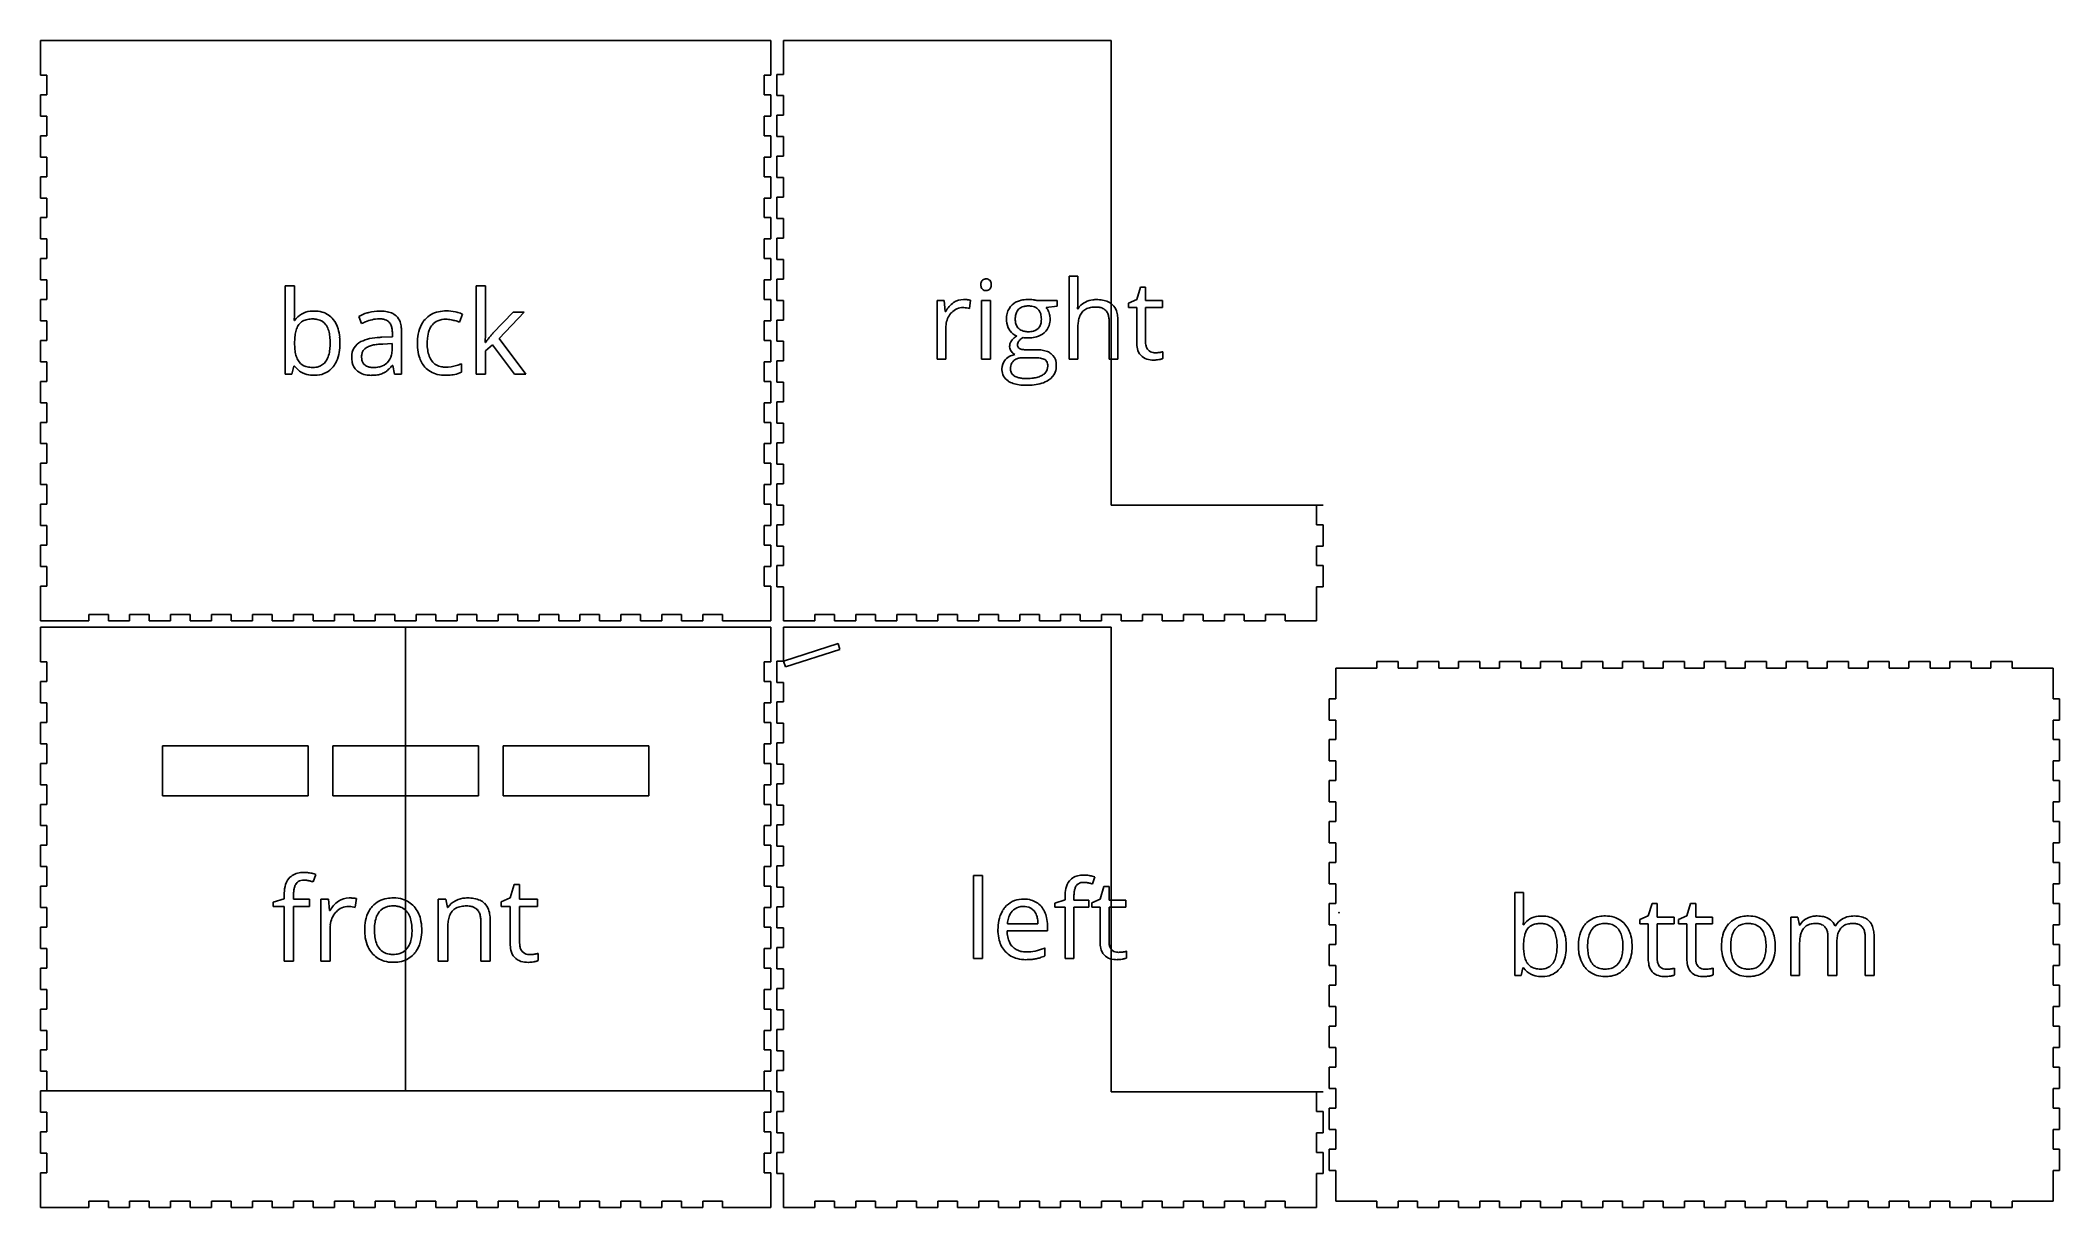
# Model space of a CAD drawing. Header units: centimetres. Extents: x 0 to 98.6, y 0.3 to 57.3.
import ezdxf

# ---------------------------------------------------------------- set-up
doc = ezdxf.new("R2010")
doc.units = ezdxf.units.CM
doc.header["$MEASUREMENT"] = 0
for name, color, linetype in [('box v5_back_labelLayer', 7, 'Continuous'), ('box v5_back_outsideCutPath', 7, 'Continuous'), ('box v5_bottom_labelLayer', 7, 'Continuous'), ('box v5_bottom_outsideCutPath', 7, 'Continuous'), ('box v5_front_labelLayer', 7, 'Continuous'), ('box v5_front_outsideCutPath', 7, 'Continuous'), ('box v5_left_labelLayer', 7, 'Continuous'), ('box v5_left_outsideCutPath', 7, 'Continuous'), ('box v5_right_labelLayer', 7, 'Continuous'), ('box v5_right_outsideCutPath', 7, 'Continuous')]:
    doc.layers.add(name, color=color, linetype=linetype)

msp = doc.modelspace()

# ---------------------------------------------------------------- linework, layer by layer
at = {"layer": 'box v5_back_labelLayer'}
for p, q in [((11.96, 41.013), (11.96, 45.322)), ((11.96, 45.322), (12.42, 45.322)), ((12.42, 45.322), (12.42, 44.276)), ((21.291, 41.013), (21.291, 45.322)), ((21.291, 45.322), (21.745, 45.322)), ((21.745, 45.322), (21.745, 43.038)), ((12.398, 43.644), (12.42, 43.644)), ((15.691, 43.486), (15.55, 43.838)), ((20.615, 43.946), (20.474, 43.555)), ((22.108, 43.01), (23.088, 44.048)), ((23.634, 44.048), (22.404, 42.755)), ((23.088, 44.048), (23.634, 44.048)), ((16.68, 42.816), (17.195, 42.833)), ((17.184, 42.506), (16.724, 42.486)), ((17.184, 42.232), (17.184, 42.506)), ((17.195, 42.833), (17.195, 43.021)), ((17.643, 43.085), (17.643, 41.013)), ((21.723, 42.567), (21.745, 42.567)), ((22.091, 42.448), (21.745, 42.149)), ((23.163, 41.013), (22.091, 42.448)), ((22.404, 42.755), (23.72, 41.013)), ((17.211, 41.445), (17.189, 41.445)), ((17.303, 41.013), (17.211, 41.445)), ((20.571, 41.523), (20.571, 41.116)), ((21.745, 42.149), (21.745, 41.013)), ((12.29, 41.013), (11.96, 41.013)), ((12.387, 41.404), (12.29, 41.013)), ((12.42, 41.404), (12.387, 41.404)), ((17.643, 41.013), (17.303, 41.013)), ((21.745, 41.013), (21.291, 41.013)), ((23.72, 41.013), (23.163, 41.013))]:
    msp.add_line(p, q, dxfattribs=at)
for centre, radius, start, end in [((6.675, 44.097), 5.741, 355.47161, 355.65282), ((5.502, 44.178), 6.916, 355.72387, 358.12589), ((2.835, 44.267), 9.585, 358.11232, 0.04843), ((13.277, 43.046), 1.045, 95.18352, 145.1109), ((13.259, 42.973), 0.787, 143.33823, 161.25599), ((13.112, 43.07), 0.611, 120.14029, 142.4249), ((13.201, 42.905), 0.799, 100.44694, 119.67008), ((13.297, 42.421), 1.292, 89.57313, 100.73243), ((13.369, 42.528), 1.57, 89.87434, 96.81453), ((13.313, 42.65), 1.063, 78.67813, 90.37496), ((13.387, 42.693), 1.405, 74.23933, 90.56238), ((13.403, 43.033), 0.67, 35.54084, 79.80113), ((13.479, 43.034), 1.052, 38.56313, 74.06704), ((13.328, 42.979), 0.763, 32.70345, 35.52425), ((13.24, 42.848), 1.355, 16.47093, 38.40753), ((16.556, 41.972), 2.12, 106.35686, 118.33498), ((17.039, 40.718), 3.079, 112.21223, 115.96409), ((16.737, 41.48), 2.26, 103.62266, 112.432), ((16.646, 41.693), 2.413, 104.51623, 106.54896), ((16.58, 41.969), 2.129, 90.07145, 104.65211), ((16.561, 42.222), 1.497, 90.44846, 103.76655), ((16.553, 42.583), 1.136, 83.65066, 90.17531), ((16.588, 42.157), 1.942, 81.56798, 90.3249), ((16.6, 42.965), 0.752, 70.57163, 83.99285), ((16.698, 43.232), 0.467, 42.72955, 71.03803), ((16.7, 42.888), 1.202, 68.22734, 81.74942), ((16.656, 43.209), 0.513, 20.40942, 41.44795), ((16.857, 43.277), 0.782, 47.86832, 68.29341), ((16.882, 43.328), 0.728, 19.2331, 46.67412), ((16.459, 43.17), 1.179, 6.3379, 19.68154), ((20.075, 42.691), 1.639, 153.08752, 170.10513), ((19.74, 42.851), 1.267, 138.655, 152.68536), ((19.678, 42.897), 1.19, 101.49129, 138.31339), ((19.728, 42.917), 0.771, 114.42657, 161.66328), ((19.8, 42.677), 1.02, 88.7194, 112.56676), ((19.821, 42.299), 1.805, 89.58918, 102.17878), ((19.823, 42.678), 1.019, 87.67494, 89.97484), ((19.832, 42.029), 2.075, 77.77024, 89.94754), ((19.807, 42.38), 1.317, 81.691, 87.5079), ((19.724, 41.804), 1.899, 77.29988, 81.73454), ((19.611, 41.272), 2.443, 74.78017, 77.44976), ((19.719, 41.655), 2.045, 68.32945, 74.88313), ((19.793, 41.813), 2.295, 74.67968, 77.95787), ((20.005, 42.581), 1.498, 70.09456, 74.73862), ((20.207, 43.134), 0.909, 63.50338, 70.18615), ((20.303, 43.336), 0.686, 62.92849, 63.18845), ((15.962, 42.536), 3.542, 177.61766, 180.04254), ((15.46, 42.522), 3.04, 179.77627, 185.70753), ((14.897, 42.59), 2.476, 171.06678, 177.84569), ((13.873, 42.756), 1.438, 160.89263, 171.23343), ((13.123, 42.862), 0.999, 15.77794, 32.01513), ((12.463, 42.667), 1.686, 6.16487, 16.03964), ((11.44, 42.55), 2.716, 359.76808, 6.30952), ((11.522, 42.529), 2.634, 353.49348, 0.22055), ((12.552, 42.632), 2.077, 5.13385, 16.79734), ((11.937, 42.518), 2.696, 350.65628, 0.33803), ((11.682, 42.54), 2.951, 359.87793, 5.40937), ((16.004, 41.885), 0.796, 115.49046, 182.35681), ((16.402, 41.154), 1.627, 101.35682, 117.07986), ((16.474, 41.308), 1.148, 102.79954, 113.24331), ((16.722, 39.659), 3.156, 92.46962, 101.7065), ((16.681, 40.43), 2.05, 96.35454, 102.99532), ((16.833, 39.112), 3.376, 91.85648, 96.44784), ((16.814, 38.327), 4.491, 91.71645, 92.90958), ((16.374, 43.101), 0.816, 7.82726, 20.60417), ((15.874, 43.028), 1.32, 359.69334, 8.00359), ((15.834, 43.091), 1.809, 359.80268, 6.65835), ((20.958, 42.528), 2.537, 169.89784, 180.36889), ((21.201, 42.508), 2.78, 179.93886, 183.98151), ((21.438, 42.524), 2.54, 174.53098, 180.15495), ((21.124, 42.505), 2.227, 179.70413, 188.07437), ((20.448, 42.635), 1.544, 160.14185, 175.13681), ((2.755, 43.886), 19.013, 356.02049, 356.05521), ((6.801, 43.613), 14.959, 356.03292, 356.64427), ((12.731, 43.267), 9.019, 356.63251, 357.49101), ((16.298, 43.11), 5.448, 357.50413, 358.33074), ((18.681, 43.043), 3.064, 358.27391, 359.89276), ((23.966, 40.994), 2.722, 142.32338, 144.70754), ((25.416, 39.876), 4.552, 140.43313, 142.33656), ((27.305, 38.322), 6.998, 139.27991, 140.47032), ((29.488, 36.444), 9.878, 138.34176, 139.28774), ((14.261, 42.398), 1.835, 185.59249, 194.20507), ((13.494, 42.199), 1.042, 193.94304, 208.02184), ((13.183, 42.041), 0.693, 208.55367, 217.56052), ((13.158, 42.03), 0.667, 218.16904, 253.80472), ((13.395, 42.013), 0.661, 286.01629, 326.84974), ((13.067, 42.231), 1.055, 326.7105, 343.66617), ((12.451, 42.419), 1.699, 343.41714, 353.63691), ((13.29, 42.179), 1.292, 321.31615, 335.54361), ((12.877, 42.358), 1.742, 335.83059, 350.82548), ((16.366, 41.843), 1.157, 179.54573, 192.69494), ((15.976, 41.747), 0.756, 192.08277, 227.45207), ((16.417, 41.849), 0.726, 171.21221, 180.20583), ((16.348, 41.841), 0.657, 179.52659, 192.77872), ((16.186, 41.895), 0.491, 120.97341, 172.41798), ((16.126, 41.787), 0.428, 192.32645, 222.05797), ((16.109, 41.777), 0.409, 222.58048, 229.25468), ((16.165, 41.849), 0.5, 229.7837, 254.27243), ((16.304, 41.715), 0.706, 113.58867, 121.6805), ((16.366, 42.193), 0.846, 281.71209, 306.4594), ((16.407, 42.126), 0.768, 306.98814, 313.85594), ((16.402, 42.125), 0.77, 314.1892, 347.42699), ((15.693, 42.626), 1.906, 314.74451, 321.70718), ((16.016, 42.221), 1.167, 346.91776, 0.28247), ((15.725, 42.232), 1.459, 359.81776, 0.00036), ((20.453, 42.442), 2.029, 183.59137, 196.35395), ((19.785, 42.238), 1.33, 196.01666, 221.13492), ((20.322, 42.388), 1.416, 187.93152, 200.38855), ((19.889, 42.227), 0.954, 200.41834, 216.63926), ((19.707, 42.097), 0.73, 216.96954, 261.3103), ((19.784, 43.284), 1.925, 270.26584, 286.28915), ((19.667, 43.72), 2.376, 286.04606, 292.3654), ((13.248, 41.996), 1.018, 215.58502, 245.83617), ((13.325, 42.175), 1.213, 245.98016, 255.54557), ((13.281, 42.412), 1.068, 253.13824, 266.84831), ((13.365, 42.352), 1.394, 255.77554, 270.31854), ((13.316, 42.821), 1.478, 266.37756, 270.05104), ((13.327, 42.259), 0.916, 269.38689, 285.86307), ((13.375, 42.517), 1.559, 269.92258, 275.54817), ((13.448, 42.051), 1.088, 274.06401, 321.4081), ((15.997, 41.776), 0.792, 227.76893, 237.80502), ((16.065, 41.9), 0.932, 238.32731, 258.91837), ((16.163, 42.368), 1.411, 258.67197, 270.40474), ((16.239, 42.097), 0.759, 253.93966, 266.45338), ((16.174, 43.027), 2.069, 269.95391, 273.14909), ((16.263, 42.371), 1.034, 266.07833, 270.059), ((16.273, 42.603), 1.266, 269.57921, 282.04136), ((16.208, 42.522), 1.563, 272.9335, 281.41391), ((16.31, 42.029), 1.06, 281.29796, 293.73137), ((16.387, 41.83), 0.847, 294.39327, 304.73715), ((16.162, 42.15), 1.238, 304.84856, 314.85307), ((19.652, 42.14), 1.165, 221.79763, 256.80205), ((19.789, 42.676), 1.718, 256.42438, 270.48898), ((19.787, 42.471), 1.112, 260.13595, 270.26922), ((19.805, 43.479), 2.521, 269.9655, 272.8643), ((19.844, 42.887), 1.929, 272.59806, 282.18784), ((19.978, 42.281), 1.308, 282.03443, 296.94545)]:
    msp.add_arc(centre, radius, start, end, dxfattribs=at)
at = {"layer": 'box v5_back_outsideCutPath'}
for p, q in [((35.68, 57.32), (0, 57.32)), ((0, 57.32), (0, 55.62)), ((35.68, 55.62), (35.68, 57.32)), ((0, 55.62), (0.32, 55.62)), ((0.32, 55.62), (0.32, 54.66)), ((35.36, 55.62), (35.68, 55.62)), ((35.36, 54.66), (35.36, 55.62)), ((0.32, 54.66), (0, 54.66)), ((0, 54.66), (0, 53.62)), ((35.68, 54.66), (35.36, 54.66)), ((35.68, 53.62), (35.68, 54.66)), ((0, 53.62), (0.32, 53.62)), ((0.32, 53.62), (0.32, 52.66)), ((35.36, 52.66), (35.36, 53.62)), ((35.36, 53.62), (35.68, 53.62)), ((0.32, 52.66), (0, 52.66)), ((0, 52.66), (0, 51.62)), ((35.68, 52.66), (35.36, 52.66)), ((35.68, 51.62), (35.68, 52.66)), ((0, 51.62), (0.32, 51.62)), ((0.32, 51.62), (0.32, 50.66)), ((35.36, 50.66), (35.36, 51.62)), ((35.36, 51.62), (35.68, 51.62)), ((0.32, 50.66), (0, 50.66)), ((0, 50.66), (0, 49.62)), ((35.68, 50.66), (35.36, 50.66)), ((35.68, 49.62), (35.68, 50.66)), ((0, 49.62), (0.32, 49.62)), ((0.32, 49.62), (0.32, 48.66)), ((35.36, 49.62), (35.68, 49.62)), ((35.36, 48.66), (35.36, 49.62)), ((0, 48.66), (0, 47.62)), ((0.32, 48.66), (0, 48.66)), ((35.68, 48.66), (35.36, 48.66)), ((35.68, 47.62), (35.68, 48.66)), ((0, 47.62), (0.32, 47.62)), ((0.32, 47.62), (0.32, 46.66)), ((35.36, 46.66), (35.36, 47.62)), ((35.36, 47.62), (35.68, 47.62)), ((0.32, 46.66), (0, 46.66)), ((0, 46.66), (0, 45.62)), ((35.68, 46.66), (35.36, 46.66)), ((35.68, 45.62), (35.68, 46.66)), ((0, 45.62), (0.32, 45.62)), ((0.32, 45.62), (0.32, 44.66)), ((35.36, 45.62), (35.68, 45.62)), ((35.36, 44.66), (35.36, 45.62)), ((0.32, 44.66), (0, 44.66)), ((0, 44.66), (0, 43.62)), ((35.68, 44.66), (35.36, 44.66)), ((35.68, 43.62), (35.68, 44.66)), ((0, 43.62), (0.32, 43.62)), ((0.32, 43.62), (0.32, 42.66)), ((35.36, 42.66), (35.36, 43.62)), ((35.36, 43.62), (35.68, 43.62)), ((0, 42.66), (0, 41.62)), ((0.32, 42.66), (0, 42.66)), ((35.68, 42.66), (35.36, 42.66)), ((35.68, 41.62), (35.68, 42.66)), ((0, 41.62), (0.32, 41.62)), ((0.32, 41.62), (0.32, 40.66)), ((35.36, 41.62), (35.68, 41.62)), ((35.36, 40.66), (35.36, 41.62)), ((0.32, 40.66), (0, 40.66)), ((0, 40.66), (0, 39.62)), ((35.68, 40.66), (35.36, 40.66)), ((35.68, 39.62), (35.68, 40.66)), ((0, 39.62), (0.32, 39.62)), ((0.32, 39.62), (0.32, 38.66)), ((35.36, 39.62), (35.68, 39.62)), ((35.36, 38.66), (35.36, 39.62)), ((0.32, 38.66), (0, 38.66)), ((0, 38.66), (0, 37.62)), ((35.68, 38.66), (35.36, 38.66)), ((35.68, 37.62), (35.68, 38.66)), ((0, 37.62), (0.32, 37.62)), ((0.32, 37.62), (0.32, 36.66)), ((35.36, 36.66), (35.36, 37.62)), ((35.36, 37.62), (35.68, 37.62)), ((0.32, 36.66), (0, 36.66)), ((0, 36.66), (0, 35.62)), ((35.68, 36.66), (35.36, 36.66)), ((35.68, 35.62), (35.68, 36.66)), ((0, 35.62), (0.32, 35.62)), ((0.32, 35.62), (0.32, 34.66)), ((35.36, 35.62), (35.68, 35.62)), ((35.36, 34.66), (35.36, 35.62)), ((0.32, 34.66), (0, 34.66)), ((0, 34.66), (0, 33.62)), ((35.68, 34.66), (35.36, 34.66)), ((35.68, 33.62), (35.68, 34.66)), ((0, 33.62), (0.32, 33.62)), ((0.32, 33.62), (0.32, 32.66)), ((35.36, 32.66), (35.36, 33.62)), ((35.36, 33.62), (35.68, 33.62)), ((0, 32.66), (0, 31.62)), ((0.32, 32.66), (0, 32.66)), ((35.68, 32.66), (35.36, 32.66)), ((35.68, 31.62), (35.68, 32.66)), ((0, 31.62), (0.32, 31.62)), ((0.32, 31.62), (0.32, 30.66)), ((35.36, 31.62), (35.68, 31.62)), ((35.36, 30.66), (35.36, 31.62)), ((0.32, 30.66), (0, 30.66)), ((0, 30.66), (0, 28.96)), ((35.68, 30.66), (35.36, 30.66)), ((35.68, 28.96), (35.68, 30.66)), ((0, 28.96), (2.36, 28.96)), ((2.36, 29.28), (3.32, 29.28)), ((2.36, 28.96), (2.36, 29.28)), ((3.32, 29.28), (3.32, 28.96)), ((3.32, 28.96), (4.36, 28.96)), ((4.36, 29.28), (5.32, 29.28)), ((4.36, 28.96), (4.36, 29.28)), ((5.32, 29.28), (5.32, 28.96)), ((5.32, 28.96), (6.36, 28.96)), ((6.36, 28.96), (6.36, 29.28)), ((6.36, 29.28), (7.32, 29.28)), ((7.32, 29.28), (7.32, 28.96)), ((7.32, 28.96), (8.36, 28.96)), ((8.36, 29.28), (9.32, 29.28)), ((8.36, 28.96), (8.36, 29.28)), ((9.32, 29.28), (9.32, 28.96)), ((9.32, 28.96), (10.36, 28.96)), ((10.36, 29.28), (11.32, 29.28)), ((10.36, 28.96), (10.36, 29.28)), ((11.32, 29.28), (11.32, 28.96)), ((11.32, 28.96), (12.36, 28.96)), ((12.36, 29.28), (13.32, 29.28)), ((12.36, 28.96), (12.36, 29.28)), ((13.32, 29.28), (13.32, 28.96)), ((13.32, 28.96), (14.36, 28.96)), ((14.36, 29.28), (15.32, 29.28)), ((14.36, 28.96), (14.36, 29.28)), ((15.32, 29.28), (15.32, 28.96)), ((15.32, 28.96), (16.36, 28.96)), ((16.36, 28.96), (16.36, 29.28)), ((16.36, 29.28), (17.32, 29.28)), ((17.32, 29.28), (17.32, 28.96)), ((17.32, 28.96), (18.36, 28.96)), ((18.36, 29.28), (19.32, 29.28)), ((18.36, 28.96), (18.36, 29.28)), ((19.32, 29.28), (19.32, 28.96)), ((19.32, 28.96), (20.36, 28.96)), ((20.36, 29.28), (21.32, 29.28)), ((20.36, 28.96), (20.36, 29.28)), ((21.32, 29.28), (21.32, 28.96)), ((21.32, 28.96), (22.36, 28.96)), ((22.36, 28.96), (22.36, 29.28)), ((22.36, 29.28), (23.32, 29.28)), ((23.32, 29.28), (23.32, 28.96)), ((23.32, 28.96), (24.36, 28.96)), ((24.36, 29.28), (25.32, 29.28)), ((24.36, 28.96), (24.36, 29.28)), ((25.32, 29.28), (25.32, 28.96)), ((25.32, 28.96), (26.36, 28.96)), ((26.36, 28.96), (26.36, 29.28)), ((26.36, 29.28), (27.32, 29.28)), ((27.32, 29.28), (27.32, 28.96)), ((27.32, 28.96), (28.36, 28.96)), ((28.36, 28.96), (28.36, 29.28)), ((28.36, 29.28), (29.32, 29.28)), ((29.32, 29.28), (29.32, 28.96)), ((29.32, 28.96), (30.36, 28.96)), ((30.36, 29.28), (31.32, 29.28)), ((30.36, 28.96), (30.36, 29.28)), ((31.32, 29.28), (31.32, 28.96)), ((31.32, 28.96), (32.36, 28.96)), ((32.36, 28.96), (32.36, 29.28)), ((32.36, 29.28), (33.32, 29.28)), ((33.32, 29.28), (33.32, 28.96)), ((33.32, 28.96), (35.68, 28.96))]:
    msp.add_line(p, q, dxfattribs=at)
at = {"layer": 'box v5_bottom_labelLayer'}
for p, q in [((72.022, 15.693), (72.455, 15.693)), ((72.022, 11.639), (72.022, 15.693)), ((72.455, 15.693), (72.455, 14.708)), ((78.546, 14.547), (78.729, 15.156)), ((78.729, 15.156), (78.979, 15.156)), ((78.979, 15.156), (78.979, 14.495)), ((80.43, 14.547), (80.612, 15.156)), ((80.612, 15.156), (80.863, 15.156)), ((80.863, 15.156), (80.863, 14.495)), ((72.434, 14.114), (72.455, 14.114)), ((78.137, 14.367), (78.546, 14.547)), ((78.137, 14.159), (78.137, 14.367)), ((78.546, 14.159), (78.137, 14.159)), ((78.546, 12.46), (78.546, 14.159)), ((78.979, 14.495), (79.807, 14.495)), ((79.807, 14.159), (78.979, 14.159)), ((78.979, 14.159), (78.979, 12.478)), ((79.807, 14.495), (79.807, 14.159)), ((80.021, 14.367), (80.43, 14.547)), ((80.021, 14.159), (80.021, 14.367)), ((80.43, 14.159), (80.021, 14.159)), ((80.43, 12.46), (80.43, 14.159)), ((80.863, 14.495), (81.691, 14.495)), ((81.691, 14.159), (80.863, 14.159)), ((80.863, 14.159), (80.863, 12.478)), ((81.691, 14.495), (81.691, 14.159)), ((85.505, 14.495), (85.857, 14.495)), ((85.505, 11.639), (85.505, 14.495)), ((85.857, 14.495), (85.928, 14.104)), ((85.928, 14.104), (85.948, 14.104)), ((87.668, 14.062), (87.689, 14.062)), ((85.938, 13.137), (85.938, 11.639)), ((87.324, 11.639), (87.324, 13.497)), ((87.757, 13.234), (87.757, 11.639)), ((89.145, 11.639), (89.145, 13.497)), ((89.578, 13.502), (89.578, 11.639)), ((72.423, 12.006), (72.332, 11.639)), ((72.455, 12.006), (72.423, 12.006)), ((79.828, 11.996), (79.828, 11.665)), ((81.712, 11.996), (81.712, 11.665)), ((72.332, 11.639), (72.022, 11.639)), ((85.938, 11.639), (85.505, 11.639)), ((87.757, 11.639), (87.324, 11.639)), ((89.578, 11.639), (89.145, 11.639))]:
    msp.add_line(p, q, dxfattribs=at)
for centre, radius, start, end in [((67.059, 14.54), 5.392, 355.47142, 355.65294), ((65.947, 14.616), 6.506, 355.72387, 358.1259), ((63.437, 14.701), 9.017, 358.11232, 0.04844), ((73.261, 13.552), 0.983, 95.18351, 145.1109), ((73.244, 13.483), 0.74, 143.33823, 161.25599), ((73.106, 13.575), 0.575, 120.14028, 142.4249), ((73.189, 13.419), 0.752, 100.44694, 119.67008), ((73.279, 12.964), 1.215, 89.57314, 100.73243), ((73.348, 13.064), 1.477, 89.87434, 96.81454), ((73.295, 13.179), 1, 78.67813, 90.37496), ((73.364, 13.22), 1.322, 74.23933, 90.56238), ((73.38, 13.539), 0.631, 35.54084, 79.80112), ((73.451, 13.54), 0.99, 38.56313, 74.06704), ((73.309, 13.489), 0.717, 32.70344, 35.52423), ((73.116, 13.378), 0.94, 15.77794, 32.01513), ((73.226, 13.365), 1.274, 16.47093, 38.40753), ((76.616, 13.235), 1.468, 150.71115, 169.46955), ((76.373, 13.36), 1.195, 138.17594, 150.22874), ((76.332, 13.392), 1.144, 99.17594, 137.98327), ((76.511, 13.361), 0.894, 142.90257, 162.37496), ((76.343, 13.479), 0.689, 103.46852, 142.31189), ((76.444, 12.867), 1.68, 89.73263, 100.07599), ((76.429, 13.15), 1.029, 89.4806, 103.8805), ((76.444, 13.089), 1.091, 79.34534, 90.31749), ((76.466, 13.094), 1.453, 73.52228, 90.56923), ((76.528, 13.459), 0.711, 37.95776, 80.40062), ((76.551, 13.403), 1.132, 41.14457, 73.21338), ((76.381, 13.355), 0.891, 20.0257, 37.43505), ((76.388, 13.263), 1.347, 13.50144, 41.07035), ((83.607, 13.235), 1.468, 150.71115, 169.46955), ((83.363, 13.36), 1.195, 138.17594, 150.22874), ((83.323, 13.392), 1.144, 99.17594, 137.98327), ((83.501, 13.361), 0.894, 142.90257, 162.37496), ((83.333, 13.479), 0.689, 103.46852, 142.31189), ((83.434, 12.867), 1.68, 89.73263, 100.07599), ((83.42, 13.15), 1.029, 89.4806, 103.8805), ((83.435, 13.089), 1.091, 79.34534, 90.31749), ((83.456, 13.094), 1.453, 73.52228, 90.56923), ((83.518, 13.459), 0.711, 37.95776, 80.40062), ((83.542, 13.403), 1.132, 41.14457, 73.21338), ((83.372, 13.355), 0.891, 20.0257, 37.43505), ((83.379, 13.263), 1.347, 13.50144, 41.07035), ((86.681, 13.673), 0.85, 117.12095, 149.54237), ((86.707, 13.5), 0.725, 143.07697, 161.39139), ((86.575, 13.589), 0.567, 123.70205, 142.30221), ((86.631, 13.492), 0.679, 101.15463, 123.06556), ((86.768, 13.519), 1.027, 93.83433, 117.50721), ((86.714, 13.105), 1.074, 89.55732, 101.48322), ((86.792, 13.307), 1.24, 89.96621, 94.28314), ((86.724, 13.167), 1.013, 85.52379, 90.07935), ((86.806, 13.131), 1.416, 77.55722, 90.5513), ((86.752, 13.461), 0.718, 72.36011, 85.95618), ((86.836, 13.711), 0.454, 41.06107, 72.89935), ((86.938, 13.696), 0.836, 52.7027, 78.00539), ((86.778, 13.673), 0.523, 20.70713, 40.02176), ((86.518, 13.573), 0.801, 7.98646, 20.79497), ((86.984, 13.783), 0.738, 22.20979, 51.49706), ((88.472, 13.613), 0.903, 119.40417, 150.18288), ((88.505, 13.498), 0.715, 140.97653, 161.16995), ((88.39, 13.582), 0.573, 122.35974, 140.2884), ((88.572, 13.461), 1.085, 118.25831, 120.06301), ((88.572, 13.45), 1.095, 95.86352, 117.96932), ((88.454, 13.468), 0.703, 101.00322, 121.78406), ((88.538, 13.067), 1.113, 89.56214, 101.29617), ((88.609, 13.182), 1.365, 89.91969, 96.26175), ((88.547, 13.175), 1.004, 85.81446, 90.06853), ((88.621, 13.043), 1.503, 79.9361, 90.38037), ((88.574, 13.46), 0.718, 72.63954, 86.25681), ((88.656, 13.71), 0.455, 41.04081, 73.17926), ((88.721, 13.586), 0.952, 62.97232, 80.16652), ((88.599, 13.673), 0.523, 20.70713, 40.02176), ((88.339, 13.573), 0.801, 7.98646, 20.79497), ((88.826, 13.801), 0.713, 44.22901, 62.6229), ((88.795, 13.787), 0.745, 19.56121, 43.31612), ((88.343, 13.617), 1.228, 7.50419, 19.96453), ((75.787, 13.072), 3.332, 177.61767, 180.04253), ((75.314, 13.058), 2.86, 179.77627, 185.70752), ((74.785, 13.123), 2.329, 171.06678, 177.84569), ((73.821, 13.278), 1.353, 160.89264, 171.23343), ((72.496, 13.195), 1.586, 6.16487, 16.03963), ((71.61, 13.065), 2.478, 353.49348, 0.22054), ((71.533, 13.085), 2.555, 359.76808, 6.30953), ((72.578, 13.162), 1.954, 5.13384, 16.79734), ((72.001, 13.055), 2.536, 350.65628, 0.33803), ((71.76, 13.075), 2.776, 359.87793, 5.40936), ((77.379, 13.085), 2.246, 169.24429, 180.38808), ((77.297, 13.061), 2.164, 179.77447, 189.09328), ((77.867, 13.079), 2.285, 173.00862, 180.24638), ((77.771, 13.058), 2.19, 179.70596, 187.91608), ((77.041, 13.185), 1.453, 162.06531, 173.16749), ((75.941, 13.194), 1.36, 7.74399, 20.06902), ((75.151, 13.08), 2.158, 359.70756, 7.89727), ((75.03, 13.061), 2.278, 353.53631, 0.20142), ((75.76, 13.099), 1.996, 1.12772, 13.88001), ((75.523, 13.054), 2.234, 349.17619, 0.38627), ((75.218, 13.07), 2.538, 359.99192, 1.54197), ((84.369, 13.085), 2.246, 169.24429, 180.38808), ((84.287, 13.061), 2.164, 179.77447, 189.09328), ((84.857, 13.079), 2.285, 173.00862, 180.24638), ((84.762, 13.058), 2.19, 179.70596, 187.91608), ((84.031, 13.185), 1.453, 162.06531, 173.16749), ((82.931, 13.194), 1.36, 7.74399, 20.06902), ((82.141, 13.08), 2.158, 359.70756, 7.89727), ((82.021, 13.061), 2.278, 353.53631, 0.20142), ((82.75, 13.099), 1.996, 1.12772, 13.88001), ((82.513, 13.054), 2.234, 349.17619, 0.38627), ((82.209, 13.07), 2.538, 359.99192, 1.54197), ((88.949, 13.139), 3.011, 178.09762, 180.02531), ((88.112, 13.176), 2.173, 171.30419, 178.35015), ((87.236, 13.313), 1.286, 161.02344, 171.44691), ((86.048, 13.504), 1.276, 359.69484, 8.14715), ((89.658, 13.244), 1.902, 172.37765, 180.18296), ((90.147, 13.234), 2.39, 179.89388, 180.00032), ((88.937, 13.344), 1.173, 160.87317, 172.52725), ((87.869, 13.504), 1.276, 359.69484, 8.14715), ((87.594, 13.512), 1.984, 359.71073, 7.69072), ((73.234, 12.564), 0.958, 215.58502, 245.83617), ((74.187, 12.942), 1.726, 185.59249, 194.20506), ((73.465, 12.755), 0.98, 193.94304, 208.02184), ((73.172, 12.606), 0.652, 208.55366, 217.56053), ((73.149, 12.596), 0.627, 218.16905, 253.80471), ((73.265, 12.955), 1.005, 253.13825, 266.84831), ((73.298, 13.34), 1.391, 266.37758, 270.05105), ((73.308, 12.811), 0.862, 269.38689, 285.86307), ((73.422, 12.615), 1.024, 274.064, 321.4081), ((73.372, 12.58), 0.622, 286.01629, 326.84973), ((73.063, 12.785), 0.993, 326.71051, 343.66617), ((72.484, 12.961), 1.598, 343.41714, 353.63691), ((73.274, 12.736), 1.216, 321.31615, 335.54361), ((72.885, 12.904), 1.639, 335.83059, 350.82548), ((76.741, 12.967), 1.6, 188.91025, 205.31715), ((76.576, 12.898), 1.422, 205.65601, 208.44615), ((76.362, 12.767), 1.171, 207.7947, 238.6758), ((76.968, 12.943), 1.379, 187.76393, 200.09769), ((76.526, 12.781), 0.907, 200.08459, 216.91316), ((76.364, 12.665), 0.709, 217.30096, 261.70991), ((76.439, 13.023), 1.074, 260.50332, 270.24767), ((76.453, 12.954), 1.005, 269.44816, 284.72557), ((76.533, 12.659), 0.699, 284.56623, 322.63338), ((76.548, 12.751), 1.153, 278.89592, 317.99791), ((76.347, 12.793), 0.928, 323.00892, 342.63905), ((75.815, 12.967), 1.488, 342.36157, 353.75376), ((76.506, 12.784), 1.207, 318.14397, 329.75662), ((76.275, 12.904), 1.467, 330.25071, 349.41164), ((79.906, 12.444), 1.359, 179.35509, 192.84776), ((79.224, 12.26), 0.654, 190.38176, 253.87724), ((79.85, 12.473), 0.871, 179.64165, 189.75059), ((79.542, 12.418), 0.559, 189.54795, 205.78736), ((79.416, 12.359), 0.42, 206.12945, 221.40839), ((79.402, 12.349), 0.402, 221.59492, 262.35051), ((79.435, 12.522), 0.578, 261.32662, 270.1913), ((79.44, 13.364), 1.42, 269.88035, 278.30282), ((79.454, 13.254), 1.309, 278.4155, 279.00815), ((79.294, 14.272), 2.34, 278.95897, 280.51045), ((79.446, 13.457), 1.511, 280.48476, 282.62684), ((79.58, 12.865), 0.904, 282.58769, 285.57947), ((79.646, 12.619), 0.649, 285.72384, 286.25636), ((81.789, 12.444), 1.359, 179.35509, 192.84776), ((81.107, 12.26), 0.654, 190.38176, 253.87724), ((81.733, 12.473), 0.871, 179.64165, 189.75059), ((81.426, 12.418), 0.559, 189.54795, 205.78736), ((81.3, 12.359), 0.42, 206.12945, 221.40839), ((81.285, 12.349), 0.402, 221.59492, 262.35051), ((81.319, 12.522), 0.578, 261.32662, 270.1913), ((81.324, 13.364), 1.42, 269.88035, 278.30282), ((81.338, 13.254), 1.309, 278.4155, 279.00815), ((81.178, 14.272), 2.34, 278.95897, 280.51045), ((81.33, 13.457), 1.511, 280.48476, 282.62684), ((81.463, 12.865), 0.904, 282.58769, 285.57947), ((81.53, 12.619), 0.649, 285.72384, 286.25636), ((83.731, 12.967), 1.6, 188.91025, 205.31715), ((83.566, 12.898), 1.422, 205.65601, 208.44615), ((83.352, 12.767), 1.171, 207.7947, 238.6758), ((83.959, 12.943), 1.379, 187.76393, 200.09769), ((83.516, 12.781), 0.907, 200.08459, 216.91316), ((83.354, 12.665), 0.709, 217.30096, 261.70991), ((83.429, 13.023), 1.074, 260.50332, 270.24767), ((83.444, 12.954), 1.005, 269.44816, 284.72557), ((83.523, 12.659), 0.699, 284.56623, 322.63338), ((83.539, 12.751), 1.153, 278.89592, 317.99791), ((83.337, 12.793), 0.928, 323.00892, 342.63905), ((82.806, 12.967), 1.488, 342.36157, 353.75376), ((83.497, 12.784), 1.207, 318.14397, 329.75662), ((83.265, 12.904), 1.467, 330.25071, 349.41164), ((73.306, 12.732), 1.141, 245.98016, 255.54558), ((73.344, 12.899), 1.312, 255.77554, 270.31854), ((73.353, 13.054), 1.467, 269.92258, 275.54817), ((76.377, 12.797), 1.204, 238.81155, 253.24284), ((76.423, 12.976), 1.389, 253.54369, 270.41825), ((76.441, 13.266), 1.679, 269.75029, 279.80332), ((79.357, 12.716), 1.13, 253.7848, 270.88525), ((79.375, 12.696), 1.109, 270.00323, 270.76043), ((79.368, 12.935), 1.348, 270.89325, 275.54837), ((79.318, 13.459), 1.875, 275.52604, 279.29394), ((79.363, 13.206), 1.618, 279.18637, 280.11424), ((79.435, 12.812), 1.217, 280.00702, 283.3735), ((79.544, 12.36), 0.752, 283.30693, 288.11977), ((79.646, 12.05), 0.425, 287.9888, 295.30483), ((81.241, 12.716), 1.13, 253.7848, 270.88525), ((81.258, 12.696), 1.109, 270.00323, 270.76043), ((81.252, 12.935), 1.348, 270.89325, 275.54837), ((81.202, 13.459), 1.875, 275.52604, 279.29394), ((81.246, 13.206), 1.618, 279.18637, 280.11424), ((81.319, 12.812), 1.217, 280.00702, 283.3735), ((81.427, 12.36), 0.752, 283.30693, 288.11977), ((81.53, 12.05), 0.425, 287.9888, 295.30483), ((83.367, 12.797), 1.204, 238.81155, 253.24284), ((83.414, 12.976), 1.389, 253.54369, 270.41825), ((83.431, 13.266), 1.679, 269.75029, 279.80332)]:
    msp.add_arc(centre, radius, start, end, dxfattribs=at)
at = {"layer": 'box v5_bottom_outsideCutPath'}
for p, q in [((35.68, 57.32), (0, 57.32)), ((0, 57.32), (0, 55.62)), ((35.68, 55.62), (35.68, 57.32)), ((36.3, 57.32), (36.3, 55.66)), ((52.3, 57.32), (36.3, 57.32)), ((52.3, 57.32), (52.3, 34.62)), ((0, 55.62), (0.32, 55.62)), ((0.32, 55.62), (0.32, 54.66)), ((35.36, 54.66), (35.36, 55.62)), ((35.36, 55.62), (35.68, 55.62)), ((36.3, 55.66), (35.98, 55.66)), ((35.98, 55.66), (35.98, 54.62)), ((0.32, 54.66), (0, 54.66)), ((0, 54.66), (0, 53.62)), ((35.68, 54.66), (35.36, 54.66)), ((35.68, 53.62), (35.68, 54.66)), ((35.98, 54.62), (36.3, 54.62)), ((36.3, 54.62), (36.3, 53.66)), ((0, 53.62), (0.32, 53.62)), ((0.32, 53.62), (0.32, 52.66)), ((35.36, 53.62), (35.68, 53.62)), ((35.36, 52.66), (35.36, 53.62)), ((35.98, 53.66), (35.98, 52.62)), ((36.3, 53.66), (35.98, 53.66)), ((0.32, 52.66), (0, 52.66)), ((0, 52.66), (0, 51.62)), ((35.68, 52.66), (35.36, 52.66)), ((35.68, 51.62), (35.68, 52.66)), ((35.98, 52.62), (36.3, 52.62)), ((36.3, 52.62), (36.3, 51.66)), ((0, 51.62), (0.32, 51.62)), ((0.32, 51.62), (0.32, 50.66)), ((35.36, 51.62), (35.68, 51.62)), ((35.36, 50.66), (35.36, 51.62)), ((36.3, 51.66), (35.98, 51.66)), ((35.98, 51.66), (35.98, 50.62)), ((0.32, 50.66), (0, 50.66)), ((0, 50.66), (0, 49.62)), ((35.68, 50.66), (35.36, 50.66)), ((35.68, 49.62), (35.68, 50.66)), ((35.98, 50.62), (36.3, 50.62)), ((36.3, 50.62), (36.3, 49.66)), ((0, 49.62), (0.32, 49.62)), ((0.32, 49.62), (0.32, 48.66)), ((35.36, 48.66), (35.36, 49.62)), ((35.36, 49.62), (35.68, 49.62)), ((36.3, 49.66), (35.98, 49.66)), ((35.98, 49.66), (35.98, 48.62)), ((0, 48.66), (0, 47.62)), ((0.32, 48.66), (0, 48.66)), ((35.68, 48.66), (35.36, 48.66)), ((35.68, 47.62), (35.68, 48.66)), ((35.98, 48.62), (36.3, 48.62)), ((36.3, 48.62), (36.3, 47.66)), ((0, 47.62), (0.32, 47.62)), ((0.32, 47.62), (0.32, 46.66)), ((35.36, 46.66), (35.36, 47.62)), ((35.36, 47.62), (35.68, 47.62)), ((35.98, 47.66), (35.98, 46.62)), ((36.3, 47.66), (35.98, 47.66)), ((0.32, 46.66), (0, 46.66)), ((0, 46.66), (0, 45.62)), ((35.68, 46.66), (35.36, 46.66)), ((35.68, 45.62), (35.68, 46.66)), ((35.98, 46.62), (36.3, 46.62)), ((36.3, 46.62), (36.3, 45.66)), ((0, 45.62), (0.32, 45.62)), ((0.32, 45.62), (0.32, 44.66)), ((35.36, 44.66), (35.36, 45.62)), ((35.36, 45.62), (35.68, 45.62)), ((35.98, 45.66), (35.98, 44.62)), ((36.3, 45.66), (35.98, 45.66)), ((50.251, 41.754), (50.251, 45.808)), ((50.251, 45.808), (50.684, 45.808)), ((50.684, 45.808), (50.684, 44.581)), ((0.32, 44.66), (0, 44.66)), ((0, 44.66), (0, 43.62)), ((11.96, 41.013), (11.96, 45.322)), ((11.96, 45.322), (12.42, 45.322)), ((12.42, 45.322), (12.42, 44.276)), ((21.291, 41.013), (21.291, 45.322)), ((21.291, 45.322), (21.745, 45.322)), ((21.745, 45.322), (21.745, 43.038)), ((35.68, 44.66), (35.36, 44.66)), ((35.68, 43.62), (35.68, 44.66)), ((35.98, 44.62), (36.3, 44.62)), ((36.3, 44.62), (36.3, 43.66)), ((43.8, 41.754), (43.8, 44.61)), ((43.8, 44.61), (44.157, 44.61)), ((44.157, 44.61), (44.207, 44.081)), ((45.444, 44.63), (45.384, 44.229)), ((45.978, 44.61), (46.411, 44.61)), ((45.978, 41.754), (45.978, 44.61)), ((46.411, 44.61), (46.411, 41.754)), ((48.678, 44.61), (49.665, 44.61)), ((49.665, 44.61), (49.665, 44.336)), ((53.149, 44.482), (53.558, 44.662)), ((53.149, 44.273), (53.149, 44.482)), ((53.558, 44.662), (53.74, 45.271)), ((53.74, 45.271), (53.99, 45.271)), ((53.99, 45.271), (53.99, 44.61)), ((53.99, 44.61), (54.819, 44.61)), ((54.819, 44.61), (54.819, 44.273)), ((0, 43.62), (0.32, 43.62)), ((0.32, 43.62), (0.32, 42.66)), ((12.398, 43.644), (12.42, 43.644)), ((15.691, 43.486), (15.55, 43.838)), ((20.615, 43.946), (20.474, 43.555)), ((22.108, 43.01), (23.088, 44.048)), ((23.634, 44.048), (22.404, 42.755)), ((23.088, 44.048), (23.634, 44.048)), ((35.36, 42.66), (35.36, 43.62)), ((35.36, 43.62), (35.68, 43.62)), ((36.3, 43.66), (35.98, 43.66)), ((35.98, 43.66), (35.98, 42.62)), ((44.207, 44.081), (44.228, 44.081)), ((49.665, 44.336), (49.136, 44.273)), ((50.663, 44.213), (50.689, 44.213)), ((52.206, 41.754), (52.206, 43.601)), ((52.638, 43.617), (52.638, 41.754)), ((53.558, 44.273), (53.149, 44.273)), ((53.558, 42.575), (53.558, 44.273)), ((53.99, 44.273), (53.99, 42.593)), ((54.819, 44.273), (53.99, 44.273)), ((0, 42.66), (0, 41.62)), ((0.32, 42.66), (0, 42.66)), ((16.68, 42.816), (17.195, 42.833)), ((17.184, 42.506), (16.724, 42.486)), ((17.184, 42.232), (17.184, 42.506)), ((17.195, 42.833), (17.195, 43.021)), ((17.643, 43.085), (17.643, 41.013)), ((21.723, 42.567), (21.745, 42.567)), ((22.091, 42.448), (21.745, 42.149)), ((23.163, 41.013), (22.091, 42.448)), ((22.404, 42.755), (23.72, 41.013)), ((35.68, 42.66), (35.36, 42.66)), ((35.68, 41.62), (35.68, 42.66)), ((35.98, 42.62), (36.3, 42.62)), ((36.3, 42.62), (36.3, 41.66)), ((44.233, 43.286), (44.233, 41.754)), ((50.684, 43.247), (50.684, 41.754)), ((0, 41.62), (0.32, 41.62)), ((0.32, 41.62), (0.32, 40.66)), ((17.211, 41.445), (17.189, 41.445)), ((17.303, 41.013), (17.211, 41.445)), ((20.571, 41.523), (20.571, 41.116)), ((21.745, 42.149), (21.745, 41.013)), ((35.36, 40.66), (35.36, 41.62)), ((35.36, 41.62), (35.68, 41.62)), ((35.98, 41.66), (35.98, 40.62)), ((36.3, 41.66), (35.98, 41.66)), ((44.233, 41.754), (43.8, 41.754)), ((46.411, 41.754), (45.978, 41.754)), ((48.529, 41.819), (48.011, 41.819)), ((48.162, 42.207), (48.667, 42.207)), ((50.684, 41.754), (50.251, 41.754)), ((52.638, 41.754), (52.206, 41.754)), ((54.84, 42.111), (54.84, 41.78)), ((0, 40.66), (0, 39.62)), ((0.32, 40.66), (0, 40.66)), ((12.29, 41.013), (11.96, 41.013)), ((12.387, 41.404), (12.29, 41.013)), ((12.42, 41.404), (12.387, 41.404)), ((17.643, 41.013), (17.303, 41.013)), ((21.745, 41.013), (21.291, 41.013)), ((23.72, 41.013), (23.163, 41.013)), ((35.68, 40.66), (35.36, 40.66)), ((35.68, 39.62), (35.68, 40.66)), ((35.98, 40.62), (36.3, 40.62)), ((36.3, 40.62), (36.3, 39.66)), ((0, 39.62), (0.32, 39.62)), ((0.32, 39.62), (0.32, 38.66)), ((35.36, 39.62), (35.68, 39.62)), ((35.36, 38.66), (35.36, 39.62)), ((36.3, 39.66), (35.98, 39.66)), ((35.98, 39.66), (35.98, 38.62)), ((0, 38.66), (0, 37.62)), ((0.32, 38.66), (0, 38.66)), ((35.68, 38.66), (35.36, 38.66)), ((35.68, 37.62), (35.68, 38.66)), ((35.98, 38.62), (36.3, 38.62)), ((36.3, 38.62), (36.3, 37.66)), ((0, 37.62), (0.32, 37.62)), ((0.32, 37.62), (0.32, 36.66)), ((35.36, 37.62), (35.68, 37.62)), ((35.36, 36.66), (35.36, 37.62)), ((36.3, 37.66), (35.98, 37.66)), ((35.98, 37.66), (35.98, 36.62)), ((0, 36.66), (0, 35.62)), ((0.32, 36.66), (0, 36.66)), ((35.68, 36.66), (35.36, 36.66)), ((35.68, 35.62), (35.68, 36.66)), ((35.98, 36.62), (36.3, 36.62)), ((36.3, 36.62), (36.3, 35.66)), ((0, 35.62), (0.32, 35.62)), ((0.32, 35.62), (0.32, 34.66)), ((35.36, 34.66), (35.36, 35.62)), ((35.36, 35.62), (35.68, 35.62)), ((35.98, 35.66), (35.98, 34.62)), ((36.3, 35.66), (35.98, 35.66)), ((0, 34.66), (0, 33.62)), ((0.32, 34.66), (0, 34.66)), ((35.68, 34.66), (35.36, 34.66)), ((35.68, 33.62), (35.68, 34.66)), ((35.98, 34.62), (36.3, 34.62)), ((36.3, 34.62), (36.3, 33.66)), ((52.3, 34.62), (54, 34.62)), ((62.66, 34.62), (53.074, 34.62)), ((62.34, 34.62), (62.66, 34.62)), ((62.34, 33.66), (62.34, 34.62)), ((0, 33.62), (0.32, 33.62)), ((0.32, 33.62), (0.32, 32.66)), ((35.36, 32.66), (35.36, 33.62)), ((35.36, 33.62), (35.68, 33.62)), ((36.3, 33.66), (35.98, 33.66)), ((35.98, 33.66), (35.98, 32.62)), ((62.66, 33.66), (62.34, 33.66)), ((62.66, 32.62), (62.66, 33.66)), ((0, 32.66), (0, 31.62)), ((0.32, 32.66), (0, 32.66)), ((35.68, 32.66), (35.36, 32.66)), ((35.68, 31.62), (35.68, 32.66)), ((35.98, 32.62), (36.3, 32.62)), ((36.3, 32.62), (36.3, 31.66)), ((62.34, 32.62), (62.66, 32.62)), ((62.34, 31.66), (62.34, 32.62)), ((0, 31.62), (0.32, 31.62)), ((0.32, 31.62), (0.32, 30.66)), ((35.36, 31.62), (35.68, 31.62)), ((35.36, 30.66), (35.36, 31.62)), ((35.98, 31.66), (35.98, 30.62)), ((36.3, 31.66), (35.98, 31.66)), ((62.66, 31.66), (62.34, 31.66)), ((62.66, 30.62), (62.66, 31.66)), ((0, 30.66), (0, 28.96)), ((0.32, 30.66), (0, 30.66)), ((35.68, 30.66), (35.36, 30.66)), ((35.68, 28.96), (35.68, 30.66)), ((35.98, 30.62), (36.3, 30.62)), ((36.3, 30.62), (36.3, 28.96)), ((62.34, 28.96), (62.34, 30.62)), ((62.34, 30.62), (62.66, 30.62)), ((0, 28.96), (2.36, 28.96)), ((35.68, 28.66), (0, 28.66)), ((0, 28.66), (0, 26.96)), ((2.36, 29.28), (3.32, 29.28)), ((2.36, 28.96), (2.36, 29.28)), ((3.32, 29.28), (3.32, 28.96)), ((3.32, 28.96), (4.36, 28.96)), ((4.36, 29.28), (5.32, 29.28)), ((4.36, 28.96), (4.36, 29.28)), ((5.32, 29.28), (5.32, 28.96)), ((5.32, 28.96), (6.36, 28.96)), ((6.36, 29.28), (7.32, 29.28)), ((6.36, 28.96), (6.36, 29.28)), ((7.32, 29.28), (7.32, 28.96)), ((7.32, 28.96), (8.36, 28.96)), ((8.36, 29.28), (9.32, 29.28)), ((8.36, 28.96), (8.36, 29.28)), ((9.32, 29.28), (9.32, 28.96)), ((9.32, 28.96), (10.36, 28.96)), ((10.36, 28.96), (10.36, 29.28)), ((10.36, 29.28), (11.32, 29.28)), ((11.32, 29.28), (11.32, 28.96)), ((11.32, 28.96), (12.36, 28.96)), ((12.36, 29.28), (13.32, 29.28)), ((12.36, 28.96), (12.36, 29.28)), ((13.32, 29.28), (13.32, 28.96)), ((13.32, 28.96), (14.36, 28.96)), ((14.36, 29.28), (15.32, 29.28)), ((14.36, 28.96), (14.36, 29.28)), ((15.32, 29.28), (15.32, 28.96)), ((15.32, 28.96), (16.36, 28.96)), ((16.36, 28.96), (16.36, 29.28)), ((16.36, 29.28), (17.32, 29.28)), ((17.32, 29.28), (17.32, 28.96)), ((17.32, 28.96), (18.36, 28.96)), ((17.84, 28.66), (17.84, 6)), ((18.36, 29.28), (19.32, 29.28)), ((18.36, 28.96), (18.36, 29.28)), ((19.32, 29.28), (19.32, 28.96)), ((19.32, 28.96), (20.36, 28.96)), ((20.36, 29.28), (21.32, 29.28)), ((20.36, 28.96), (20.36, 29.28)), ((21.32, 29.28), (21.32, 28.96)), ((21.32, 28.96), (22.36, 28.96)), ((22.36, 28.96), (22.36, 29.28)), ((22.36, 29.28), (23.32, 29.28)), ((23.32, 29.28), (23.32, 28.96)), ((23.32, 28.96), (24.36, 28.96)), ((24.36, 29.28), (25.32, 29.28)), ((24.36, 28.96), (24.36, 29.28)), ((25.32, 29.28), (25.32, 28.96)), ((25.32, 28.96), (26.36, 28.96)), ((26.36, 29.28), (27.32, 29.28)), ((26.36, 28.96), (26.36, 29.28)), ((27.32, 29.28), (27.32, 28.96)), ((27.32, 28.96), (28.36, 28.96)), ((28.36, 29.28), (29.32, 29.28)), ((28.36, 28.96), (28.36, 29.28)), ((29.32, 29.28), (29.32, 28.96)), ((29.32, 28.96), (30.36, 28.96)), ((30.36, 29.28), (31.32, 29.28)), ((30.36, 28.96), (30.36, 29.28)), ((31.32, 29.28), (31.32, 28.96)), ((31.32, 28.96), (32.36, 28.96)), ((32.36, 29.28), (33.32, 29.28)), ((32.36, 28.96), (32.36, 29.28)), ((33.32, 29.28), (33.32, 28.96)), ((33.32, 28.96), (35.68, 28.96)), ((35.68, 26.96), (35.68, 28.66)), ((36.3, 28.96), (37.84, 28.96)), ((36.3, 28.66), (36.3, 27)), ((52.3, 28.66), (36.3, 28.66)), ((37.84, 28.96), (37.84, 29.28)), ((37.84, 29.28), (38.8, 29.28)), ((38.8, 29.28), (38.8, 28.96)), ((38.8, 28.96), (39.84, 28.96)), ((39.84, 29.28), (40.8, 29.28)), ((39.84, 28.96), (39.84, 29.28)), ((40.8, 29.28), (40.8, 28.96)), ((40.8, 28.96), (41.84, 28.96)), ((41.84, 28.96), (41.84, 29.28)), ((41.84, 29.28), (42.8, 29.28)), ((42.8, 29.28), (42.8, 28.96)), ((42.8, 28.96), (43.84, 28.96)), ((43.84, 29.28), (44.8, 29.28)), ((43.84, 28.96), (43.84, 29.28)), ((44.8, 29.28), (44.8, 28.96)), ((44.8, 28.96), (45.84, 28.96)), ((45.84, 28.96), (45.84, 29.28)), ((45.84, 29.28), (46.8, 29.28)), ((46.8, 29.28), (46.8, 28.96)), ((46.8, 28.96), (47.84, 28.96)), ((47.84, 29.28), (48.8, 29.28)), ((47.84, 28.96), (47.84, 29.28)), ((48.8, 29.28), (48.8, 28.96)), ((48.8, 28.96), (49.84, 28.96)), ((49.84, 28.96), (49.84, 29.28)), ((49.84, 29.28), (50.8, 29.28)), ((50.8, 29.28), (50.8, 28.96)), ((50.8, 28.96), (51.84, 28.96)), ((51.84, 28.96), (51.84, 29.28)), ((51.84, 29.28), (52.8, 29.28)), ((52.3, 28.66), (52.3, 5.96)), ((52.8, 29.28), (52.8, 28.96)), ((52.8, 28.96), (53.84, 28.96)), ((53.84, 29.28), (54.8, 29.28)), ((53.84, 28.96), (53.84, 29.28)), ((54.8, 29.28), (54.8, 28.96)), ((54.8, 28.96), (55.84, 28.96)), ((55.84, 28.96), (55.84, 29.28)), ((55.84, 29.28), (56.8, 29.28)), ((56.8, 29.28), (56.8, 28.96)), ((56.8, 28.96), (57.84, 28.96)), ((57.84, 28.96), (57.84, 29.28)), ((57.84, 29.28), (58.8, 29.28)), ((58.8, 29.28), (58.8, 28.96)), ((58.8, 28.96), (59.84, 28.96)), ((59.84, 28.96), (59.84, 29.28)), ((59.84, 29.28), (60.8, 29.28)), ((60.8, 29.28), (60.8, 28.96)), ((60.8, 28.96), (62.34, 28.96)), ((36.3, 27), (38.965, 27.858)), ((38.965, 27.858), (39.057, 27.572)), ((0, 26.96), (0.32, 26.96)), ((0.32, 26.96), (0.32, 26)), ((35.36, 26), (35.36, 26.96)), ((35.36, 26.96), (35.68, 26.96)), ((36.3, 27), (35.98, 27)), ((35.98, 27), (35.98, 25.96)), ((36.392, 26.714), (36.3, 27)), ((39.057, 27.572), (36.392, 26.714)), ((63.28, 26.66), (63.28, 25.16)), ((65.28, 26.66), (63.28, 26.66)), ((66.32, 26.98), (65.28, 26.98)), ((65.28, 26.98), (65.28, 26.66)), ((66.32, 26.66), (66.32, 26.98)), ((67.28, 26.66), (66.32, 26.66)), ((67.28, 26.98), (67.28, 26.66)), ((68.32, 26.98), (67.28, 26.98)), ((68.32, 26.66), (68.32, 26.98)), ((69.28, 26.66), (68.32, 26.66)), ((70.32, 26.98), (69.28, 26.98)), ((69.28, 26.98), (69.28, 26.66)), ((70.32, 26.66), (70.32, 26.98)), ((71.28, 26.66), (70.32, 26.66)), ((72.32, 26.98), (71.28, 26.98)), ((71.28, 26.98), (71.28, 26.66)), ((72.32, 26.66), (72.32, 26.98)), ((73.28, 26.66), (72.32, 26.66)), ((74.32, 26.98), (73.28, 26.98)), ((73.28, 26.98), (73.28, 26.66)), ((74.32, 26.66), (74.32, 26.98)), ((75.28, 26.66), (74.32, 26.66)), ((76.32, 26.98), (75.28, 26.98)), ((75.28, 26.98), (75.28, 26.66)), ((76.32, 26.66), (76.32, 26.98)), ((77.28, 26.66), (76.32, 26.66)), ((77.28, 26.98), (77.28, 26.66)), ((78.32, 26.98), (77.28, 26.98)), ((78.32, 26.66), (78.32, 26.98)), ((79.28, 26.66), (78.32, 26.66)), ((79.28, 26.98), (79.28, 26.66)), ((80.32, 26.98), (79.28, 26.98)), ((80.32, 26.66), (80.32, 26.98)), ((81.28, 26.66), (80.32, 26.66)), ((81.28, 26.98), (81.28, 26.66)), ((82.32, 26.98), (81.28, 26.98)), ((82.32, 26.66), (82.32, 26.98)), ((83.28, 26.66), (82.32, 26.66)), ((84.32, 26.98), (83.28, 26.98)), ((83.28, 26.98), (83.28, 26.66)), ((84.32, 26.66), (84.32, 26.98)), ((85.28, 26.66), (84.32, 26.66)), ((85.28, 26.98), (85.28, 26.66)), ((86.32, 26.98), (85.28, 26.98)), ((86.32, 26.66), (86.32, 26.98)), ((87.28, 26.66), (86.32, 26.66)), ((87.28, 26.98), (87.28, 26.66)), ((88.32, 26.98), (87.28, 26.98)), ((88.32, 26.66), (88.32, 26.98)), ((89.28, 26.66), (88.32, 26.66)), ((90.32, 26.98), (89.28, 26.98)), ((89.28, 26.98), (89.28, 26.66)), ((90.32, 26.66), (90.32, 26.98)), ((91.28, 26.66), (90.32, 26.66)), ((91.28, 26.98), (91.28, 26.66)), ((92.32, 26.98), (91.28, 26.98)), ((92.32, 26.66), (92.32, 26.98)), ((93.28, 26.66), (92.32, 26.66)), ((94.32, 26.98), (93.28, 26.98)), ((93.28, 26.98), (93.28, 26.66)), ((94.32, 26.66), (94.32, 26.98)), ((95.28, 26.66), (94.32, 26.66)), ((96.32, 26.98), (95.28, 26.98)), ((95.28, 26.98), (95.28, 26.66)), ((96.32, 26.66), (96.32, 26.98)), ((98.32, 26.66), (96.32, 26.66)), ((98.32, 25.16), (98.32, 26.66)), ((0.32, 26), (0, 26)), ((0, 26), (0, 24.96)), ((35.68, 26), (35.36, 26)), ((35.68, 24.96), (35.68, 26)), ((35.98, 25.96), (36.3, 25.96)), ((36.3, 25.96), (36.3, 25)), ((0, 24.96), (0.32, 24.96)), ((0.32, 24.96), (0.32, 24)), ((35.36, 24), (35.36, 24.96)), ((35.36, 24.96), (35.68, 24.96)), ((36.3, 25), (35.98, 25)), ((35.98, 25), (35.98, 23.96)), ((63.28, 25.16), (62.96, 25.16)), ((62.96, 25.16), (62.96, 24.12)), ((98.64, 25.16), (98.32, 25.16)), ((98.64, 24.12), (98.64, 25.16)), ((0, 24), (0, 22.96)), ((0.32, 24), (0, 24)), ((17.84, 23.924), (17.84, 22)), ((35.68, 24), (35.36, 24)), ((35.68, 22.96), (35.68, 24)), ((35.98, 23.96), (36.3, 23.96)), ((36.3, 23.96), (36.3, 23)), ((62.96, 24.12), (63.28, 24.12)), ((63.28, 24.12), (63.28, 23.16)), ((98.32, 23.16), (98.32, 24.12)), ((98.32, 24.12), (98.64, 24.12)), ((0, 22.96), (0.32, 22.96)), ((0.32, 22.96), (0.32, 22)), ((13.083, 22.859), (5.963, 22.859)), ((5.963, 22.859), (5.963, 20.409)), ((13.083, 20.409), (13.083, 22.859)), ((14.283, 22.859), (21.403, 22.859)), ((14.283, 20.409), (14.283, 22.859)), ((21.403, 22.859), (21.403, 20.409)), ((22.603, 22.859), (29.723, 22.859)), ((22.603, 20.409), (22.603, 22.859)), ((29.723, 22.859), (29.723, 20.409)), ((35.36, 22.96), (35.68, 22.96)), ((35.36, 22), (35.36, 22.96)), ((35.98, 23), (35.98, 21.96)), ((36.3, 23), (35.98, 23)), ((62.96, 23.16), (62.96, 22.12)), ((63.28, 23.16), (62.96, 23.16)), ((98.64, 23.16), (98.32, 23.16)), ((98.64, 22.12), (98.64, 23.16)), ((0, 22), (0, 20.96)), ((0.32, 22), (0, 22)), ((35.68, 22), (35.36, 22)), ((35.68, 20.96), (35.68, 22)), ((35.98, 21.96), (36.3, 21.96)), ((36.3, 21.96), (36.3, 21)), ((62.96, 22.12), (63.28, 22.12)), ((63.28, 22.12), (63.28, 21.16)), ((98.32, 22.12), (98.64, 22.12)), ((98.32, 21.16), (98.32, 22.12)), ((0, 20.96), (0.32, 20.96)), ((0.32, 20.96), (0.32, 20)), ((35.36, 20.96), (35.68, 20.96)), ((35.36, 20), (35.36, 20.96)), ((36.3, 21), (35.98, 21)), ((35.98, 21), (35.98, 19.96)), ((62.96, 21.16), (62.96, 20.12)), ((63.28, 21.16), (62.96, 21.16)), ((98.64, 21.16), (98.32, 21.16)), ((98.64, 20.12), (98.64, 21.16)), ((0.32, 20), (0, 20)), ((0, 20), (0, 18.96)), ((5.963, 20.409), (13.083, 20.409)), ((21.403, 20.409), (14.283, 20.409)), ((29.723, 20.409), (22.603, 20.409)), ((35.68, 20), (35.36, 20)), ((35.68, 18.96), (35.68, 20)), ((35.98, 19.96), (36.3, 19.96)), ((36.3, 19.96), (36.3, 19)), ((62.96, 20.12), (63.28, 20.12)), ((63.28, 20.12), (63.28, 19.16)), ((98.32, 20.12), (98.64, 20.12)), ((98.32, 19.16), (98.32, 20.12)), ((0, 18.96), (0.32, 18.96)), ((0.32, 18.96), (0.32, 18)), ((35.36, 18.96), (35.68, 18.96)), ((35.36, 18), (35.36, 18.96)), ((36.3, 19), (35.98, 19)), ((35.98, 19), (35.98, 17.96)), ((63.28, 19.16), (62.96, 19.16)), ((62.96, 19.16), (62.96, 18.12)), ((98.64, 19.16), (98.32, 19.16)), ((98.64, 18.12), (98.64, 19.16)), ((0, 18), (0, 16.96)), ((0.32, 18), (0, 18)), ((35.68, 18), (35.36, 18)), ((35.68, 16.96), (35.68, 18)), ((35.98, 17.96), (36.3, 17.96)), ((36.3, 17.96), (36.3, 17)), ((62.96, 18.12), (63.28, 18.12)), ((63.28, 18.12), (63.28, 17.16)), ((98.32, 18.12), (98.64, 18.12)), ((98.32, 17.16), (98.32, 18.12)), ((0, 16.96), (0.32, 16.96)), ((0.32, 16.96), (0.32, 16)), ((35.36, 16), (35.36, 16.96)), ((35.36, 16.96), (35.68, 16.96)), ((35.98, 17), (35.98, 15.96)), ((36.3, 17), (35.98, 17)), ((63.28, 17.16), (62.96, 17.16)), ((62.96, 17.16), (62.96, 16.12)), ((98.64, 17.16), (98.32, 17.16)), ((98.64, 16.12), (98.64, 17.16)), ((0, 16), (0, 14.96)), ((0.32, 16), (0, 16)), ((13.452, 16.581), (13.333, 16.212)), ((22.951, 15.429), (23.145, 16.077)), ((23.145, 16.077), (23.411, 16.077)), ((23.411, 16.077), (23.411, 15.373)), ((35.68, 16), (35.36, 16)), ((35.68, 14.96), (35.68, 16)), ((35.98, 15.96), (36.3, 15.96)), ((36.3, 15.96), (36.3, 15)), ((45.588, 12.465), (45.588, 16.519)), ((45.588, 16.519), (46.02, 16.519)), ((46.02, 16.519), (46.02, 12.465)), ((51.51, 16.456), (51.398, 16.11)), ((51.77, 15.372), (51.953, 15.982)), ((51.953, 15.982), (52.203, 15.982)), ((52.203, 15.982), (52.203, 15.32)), ((62.96, 16.12), (63.28, 16.12)), ((63.28, 16.12), (63.28, 15.16)), ((98.32, 15.16), (98.32, 16.12)), ((98.32, 16.12), (98.64, 16.12)), ((0, 14.96), (0.32, 14.96)), ((0.32, 14.96), (0.32, 14)), ((11.366, 15.224), (11.909, 15.39)), ((11.366, 15.016), (11.366, 15.224)), ((11.909, 15.016), (11.366, 15.016)), ((11.909, 15.39), (11.909, 15.559)), ((11.909, 12.338), (11.909, 15.016)), ((12.369, 15.57), (12.369, 15.373)), ((12.369, 15.373), (13.141, 15.373)), ((13.141, 15.016), (12.369, 15.016)), ((12.369, 15.016), (12.369, 12.338)), ((13.141, 15.373), (13.141, 15.016)), ((13.695, 12.338), (13.695, 15.373)), ((13.695, 15.373), (14.075, 15.373)), ((14.075, 15.373), (14.127, 14.811)), ((14.127, 14.811), (14.15, 14.811)), ((15.443, 15.395), (15.379, 14.969)), ((19.437, 12.338), (19.437, 15.373)), ((19.437, 15.373), (19.811, 15.373)), ((19.811, 15.373), (19.885, 14.958)), ((19.885, 14.958), (19.907, 14.958)), ((22.516, 15.238), (22.951, 15.429)), ((22.516, 15.016), (22.516, 15.238)), ((22.951, 15.016), (22.516, 15.016)), ((22.951, 13.21), (22.951, 15.016)), ((23.411, 15.373), (24.292, 15.373)), ((23.411, 15.016), (23.411, 13.23)), ((24.292, 15.016), (23.411, 15.016)), ((24.292, 15.373), (24.292, 15.016)), ((35.36, 14), (35.36, 14.96)), ((35.36, 14.96), (35.68, 14.96)), ((35.98, 15), (35.98, 13.96)), ((36.3, 15), (35.98, 15)), ((49.548, 15.18), (50.059, 15.336)), ((49.548, 14.984), (49.548, 15.18)), ((50.059, 14.984), (49.548, 14.984)), ((50.059, 15.336), (50.059, 15.495)), ((50.059, 12.465), (50.059, 14.984)), ((50.491, 15.505), (50.491, 15.32)), ((50.491, 15.32), (51.218, 15.32)), ((50.491, 14.984), (50.491, 12.465)), ((51.218, 14.984), (50.491, 14.984)), ((51.218, 15.32), (51.218, 14.984)), ((51.361, 15.193), (51.77, 15.372)), ((51.361, 14.984), (51.361, 15.193)), ((51.77, 14.984), (51.361, 14.984)), ((51.77, 13.285), (51.77, 14.984)), ((52.203, 15.32), (53.031, 15.32)), ((52.203, 14.984), (52.203, 13.304)), ((53.031, 14.984), (52.203, 14.984)), ((53.031, 15.32), (53.031, 14.984)), ((62.96, 15.16), (62.96, 14.12)), ((63.28, 15.16), (62.96, 15.16)), ((98.64, 15.16), (98.32, 15.16)), ((98.64, 14.12), (98.64, 15.16)), ((0.32, 14), (0, 14)), ((0, 14), (0, 12.96)), ((14.155, 13.966), (14.155, 12.338)), ((19.896, 13.93), (19.896, 12.338)), ((21.514, 12.338), (21.514, 14.301)), ((21.974, 14.318), (21.974, 12.338)), ((35.68, 14), (35.36, 14)), ((35.68, 12.96), (35.68, 14)), ((35.98, 13.96), (36.3, 13.96)), ((36.3, 13.96), (36.3, 13)), ((49.194, 13.814), (47.227, 13.814)), ((47.237, 14.166), (48.73, 14.166)), ((49.194, 14.088), (49.194, 13.814)), ((62.96, 14.12), (63.28, 14.12)), ((63.28, 14.12), (63.28, 13.16)), ((98.32, 13.16), (98.32, 14.12)), ((98.32, 14.12), (98.64, 14.12)), ((0, 12.96), (0.32, 12.96)), ((0.32, 12.96), (0.32, 12)), ((35.36, 12), (35.36, 12.96)), ((35.36, 12.96), (35.68, 12.96)), ((35.98, 13), (35.98, 11.96)), ((36.3, 13), (35.98, 13)), ((49.071, 12.983), (49.071, 12.598)), ((63.28, 13.16), (62.96, 13.16)), ((62.96, 13.16), (62.96, 12.12)), ((98.64, 13.16), (98.32, 13.16)), ((98.64, 12.12), (98.64, 13.16)), ((0, 12), (0, 10.96)), ((0.32, 12), (0, 12)), ((12.369, 12.338), (11.909, 12.338)), ((14.155, 12.338), (13.695, 12.338)), ((19.896, 12.338), (19.437, 12.338)), ((21.974, 12.338), (21.514, 12.338)), ((24.314, 12.717), (24.314, 12.366)), ((35.68, 12), (35.36, 12)), ((35.68, 10.96), (35.68, 12)), ((35.98, 11.96), (36.3, 11.96)), ((36.3, 11.96), (36.3, 11)), ((46.02, 12.465), (45.588, 12.465)), ((50.491, 12.465), (50.059, 12.465)), ((53.052, 12.822), (53.052, 12.491)), ((62.96, 12.12), (63.28, 12.12)), ((63.28, 12.12), (63.28, 11.16)), ((98.32, 11.16), (98.32, 12.12)), ((98.32, 12.12), (98.64, 12.12)), ((0, 10.96), (0.32, 10.96)), ((0.32, 10.96), (0.32, 10)), ((35.36, 10.96), (35.68, 10.96)), ((35.36, 10), (35.36, 10.96)), ((35.98, 11), (35.98, 9.96)), ((36.3, 11), (35.98, 11)), ((63.28, 11.16), (62.96, 11.16)), ((62.96, 11.16), (62.96, 10.12)), ((98.64, 11.16), (98.32, 11.16)), ((98.64, 10.12), (98.64, 11.16)), ((0, 10), (0, 8.96)), ((0.32, 10), (0, 10)), ((35.68, 10), (35.36, 10)), ((35.68, 8.96), (35.68, 10)), ((35.98, 9.96), (36.3, 9.96)), ((36.3, 9.96), (36.3, 9)), ((62.96, 10.12), (63.28, 10.12)), ((63.28, 10.12), (63.28, 9.16)), ((98.32, 9.16), (98.32, 10.12)), ((98.32, 10.12), (98.64, 10.12)), ((0, 8.96), (0.32, 8.96)), ((0.32, 8.96), (0.32, 8)), ((35.36, 8.96), (35.68, 8.96)), ((35.36, 8), (35.36, 8.96)), ((36.3, 9), (35.98, 9)), ((35.98, 9), (35.98, 7.96)), ((62.96, 9.16), (62.96, 8.12)), ((63.28, 9.16), (62.96, 9.16)), ((98.64, 9.16), (98.32, 9.16)), ((98.64, 8.12), (98.64, 9.16)), ((0, 8), (0, 6.96)), ((0.32, 8), (0, 8)), ((35.68, 8), (35.36, 8)), ((35.68, 6.96), (35.68, 8)), ((35.98, 7.96), (36.3, 7.96)), ((36.3, 7.96), (36.3, 7)), ((62.96, 8.12), (63.28, 8.12)), ((63.28, 8.12), (63.28, 7.16)), ((98.32, 7.16), (98.32, 8.12)), ((98.32, 8.12), (98.64, 8.12)), ((0, 6.96), (0.32, 6.96)), ((0.32, 6.96), (0.32, 6)), ((35.36, 6.96), (35.68, 6.96)), ((35.36, 6), (35.36, 6.96)), ((35.98, 7), (35.98, 5.96)), ((36.3, 7), (35.98, 7)), ((63.28, 7.16), (62.96, 7.16)), ((62.96, 7.16), (62.96, 6.12)), ((98.64, 7.16), (98.32, 7.16)), ((98.64, 6.12), (98.64, 7.16)), ((0, 6), (35.68, 6)), ((0, 6), (0, 4.96)), ((0.32, 6), (0, 6)), ((35.68, 6), (35.36, 6)), ((35.68, 4.96), (35.68, 6)), ((35.98, 5.96), (36.3, 5.96)), ((36.3, 5.96), (36.3, 5)), ((62.34, 5.96), (52.3, 5.96)), ((62.34, 5), (62.34, 5.96)), ((62.34, 5.96), (62.66, 5.96)), ((62.96, 6.12), (63.28, 6.12)), ((63.28, 6.12), (63.28, 5.16)), ((98.32, 5.16), (98.32, 6.12)), ((98.32, 6.12), (98.64, 6.12)), ((0, 4.96), (0.32, 4.96)), ((0.32, 4.96), (0.32, 4)), ((35.36, 4.96), (35.68, 4.96)), ((35.36, 4), (35.36, 4.96)), ((36.3, 5), (35.98, 5)), ((35.98, 5), (35.98, 3.96)), ((62.66, 5), (62.34, 5)), ((62.66, 3.96), (62.66, 5)), ((63.28, 5.16), (62.96, 5.16)), ((62.96, 5.16), (62.96, 4.12)), ((98.64, 5.16), (98.32, 5.16)), ((98.64, 4.12), (98.64, 5.16)), ((0.32, 4), (0, 4)), ((0, 4), (0, 2.96)), ((35.68, 4), (35.36, 4)), ((35.68, 2.96), (35.68, 4)), ((35.98, 3.96), (36.3, 3.96)), ((36.3, 3.96), (36.3, 3)), ((62.34, 3), (62.34, 3.96)), ((62.34, 3.96), (62.66, 3.96)), ((62.96, 4.12), (63.28, 4.12)), ((63.28, 4.12), (63.28, 3.16)), ((98.32, 3.16), (98.32, 4.12)), ((98.32, 4.12), (98.64, 4.12)), ((0, 2.96), (0.32, 2.96)), ((0.32, 2.96), (0.32, 2)), ((35.36, 2), (35.36, 2.96)), ((35.36, 2.96), (35.68, 2.96)), ((35.98, 3), (35.98, 1.96)), ((36.3, 3), (35.98, 3)), ((62.66, 3), (62.34, 3)), ((62.66, 1.96), (62.66, 3)), ((62.96, 3.16), (62.96, 2.12)), ((63.28, 3.16), (62.96, 3.16)), ((98.64, 3.16), (98.32, 3.16)), ((98.64, 2.12), (98.64, 3.16)), ((0.32, 2), (0, 2)), ((0, 2), (0, 0.3)), ((35.68, 2), (35.36, 2)), ((35.68, 0.3), (35.68, 2)), ((62.96, 2.12), (63.28, 2.12)), ((63.28, 2.12), (63.28, 0.62)), ((98.32, 0.62), (98.32, 2.12)), ((98.32, 2.12), (98.64, 2.12)), ((35.98, 1.96), (36.3, 1.96)), ((36.3, 1.96), (36.3, 0.3)), ((62.34, 1.96), (62.66, 1.96)), ((62.34, 0.3), (62.34, 1.96)), ((0, 0.3), (2.36, 0.3)), ((2.36, 0.62), (3.32, 0.62)), ((2.36, 0.3), (2.36, 0.62)), ((3.32, 0.62), (3.32, 0.3)), ((3.32, 0.3), (4.36, 0.3)), ((4.36, 0.62), (5.32, 0.62)), ((4.36, 0.3), (4.36, 0.62)), ((5.32, 0.62), (5.32, 0.3)), ((5.32, 0.3), (6.36, 0.3)), ((6.36, 0.62), (7.32, 0.62)), ((6.36, 0.3), (6.36, 0.62)), ((7.32, 0.62), (7.32, 0.3)), ((7.32, 0.3), (8.36, 0.3)), ((8.36, 0.3), (8.36, 0.62)), ((8.36, 0.62), (9.32, 0.62)), ((9.32, 0.62), (9.32, 0.3)), ((9.32, 0.3), (10.36, 0.3)), ((10.36, 0.3), (10.36, 0.62)), ((10.36, 0.62), (11.32, 0.62)), ((11.32, 0.62), (11.32, 0.3)), ((11.32, 0.3), (12.36, 0.3)), ((12.36, 0.3), (12.36, 0.62)), ((12.36, 0.62), (13.32, 0.62)), ((13.32, 0.62), (13.32, 0.3)), ((13.32, 0.3), (14.36, 0.3)), ((14.36, 0.3), (14.36, 0.62)), ((14.36, 0.62), (15.32, 0.62)), ((15.32, 0.62), (15.32, 0.3)), ((15.32, 0.3), (16.36, 0.3)), ((16.36, 0.3), (16.36, 0.62)), ((16.36, 0.62), (17.32, 0.62)), ((17.32, 0.62), (17.32, 0.3)), ((17.32, 0.3), (18.36, 0.3)), ((18.36, 0.62), (19.32, 0.62)), ((18.36, 0.3), (18.36, 0.62)), ((19.32, 0.62), (19.32, 0.3)), ((19.32, 0.3), (20.36, 0.3)), ((20.36, 0.3), (20.36, 0.62)), ((20.36, 0.62), (21.32, 0.62)), ((21.32, 0.62), (21.32, 0.3)), ((21.32, 0.3), (22.36, 0.3)), ((22.36, 0.3), (22.36, 0.62)), ((22.36, 0.62), (23.32, 0.62)), ((23.32, 0.62), (23.32, 0.3)), ((23.32, 0.3), (24.36, 0.3)), ((24.36, 0.62), (25.32, 0.62)), ((24.36, 0.3), (24.36, 0.62)), ((25.32, 0.62), (25.32, 0.3)), ((25.32, 0.3), (26.36, 0.3)), ((26.36, 0.62), (27.32, 0.62)), ((26.36, 0.3), (26.36, 0.62)), ((27.32, 0.62), (27.32, 0.3)), ((27.32, 0.3), (28.36, 0.3)), ((28.36, 0.62), (29.32, 0.62)), ((28.36, 0.3), (28.36, 0.62)), ((29.32, 0.62), (29.32, 0.3)), ((29.32, 0.3), (30.36, 0.3)), ((30.36, 0.62), (31.32, 0.62)), ((30.36, 0.3), (30.36, 0.62)), ((31.32, 0.62), (31.32, 0.3)), ((31.32, 0.3), (32.36, 0.3)), ((32.36, 0.3), (32.36, 0.62)), ((32.36, 0.62), (33.32, 0.62)), ((33.32, 0.62), (33.32, 0.3)), ((33.32, 0.3), (35.68, 0.3)), ((36.3, 0.3), (37.84, 0.3)), ((37.84, 0.3), (37.84, 0.62)), ((37.84, 0.62), (38.8, 0.62)), ((38.8, 0.62), (38.8, 0.3)), ((38.8, 0.3), (39.84, 0.3)), ((39.84, 0.3), (39.84, 0.62)), ((39.84, 0.62), (40.8, 0.62)), ((40.8, 0.62), (40.8, 0.3)), ((40.8, 0.3), (41.84, 0.3)), ((41.84, 0.62), (42.8, 0.62)), ((41.84, 0.3), (41.84, 0.62)), ((42.8, 0.62), (42.8, 0.3)), ((42.8, 0.3), (43.84, 0.3)), ((43.84, 0.62), (44.8, 0.62)), ((43.84, 0.3), (43.84, 0.62)), ((44.8, 0.62), (44.8, 0.3)), ((44.8, 0.3), (45.84, 0.3)), ((45.84, 0.3), (45.84, 0.62)), ((45.84, 0.62), (46.8, 0.62)), ((46.8, 0.62), (46.8, 0.3)), ((46.8, 0.3), (47.84, 0.3)), ((47.84, 0.62), (48.8, 0.62)), ((47.84, 0.3), (47.84, 0.62)), ((48.8, 0.62), (48.8, 0.3)), ((48.8, 0.3), (49.84, 0.3)), ((49.84, 0.62), (50.8, 0.62)), ((49.84, 0.3), (49.84, 0.62)), ((50.8, 0.62), (50.8, 0.3)), ((50.8, 0.3), (51.84, 0.3)), ((51.84, 0.3), (51.84, 0.62)), ((51.84, 0.62), (52.8, 0.62)), ((52.8, 0.62), (52.8, 0.3)), ((52.8, 0.3), (53.84, 0.3)), ((53.84, 0.3), (53.84, 0.62)), ((53.84, 0.62), (54.8, 0.62)), ((54.8, 0.62), (54.8, 0.3)), ((54.8, 0.3), (55.84, 0.3)), ((55.84, 0.62), (56.8, 0.62)), ((55.84, 0.3), (55.84, 0.62)), ((56.8, 0.62), (56.8, 0.3)), ((56.8, 0.3), (57.84, 0.3)), ((57.84, 0.3), (57.84, 0.62)), ((57.84, 0.62), (58.8, 0.62)), ((58.8, 0.62), (58.8, 0.3)), ((58.8, 0.3), (59.84, 0.3)), ((59.84, 0.3), (59.84, 0.62)), ((59.84, 0.62), (60.8, 0.62)), ((60.8, 0.62), (60.8, 0.3)), ((60.8, 0.3), (62.34, 0.3)), ((63.28, 0.62), (65.28, 0.62)), ((65.28, 0.62), (65.28, 0.3)), ((65.28, 0.3), (66.32, 0.3)), ((66.32, 0.62), (67.28, 0.62)), ((66.32, 0.3), (66.32, 0.62)), ((67.28, 0.62), (67.28, 0.3)), ((67.28, 0.3), (68.32, 0.3)), ((68.32, 0.3), (68.32, 0.62)), ((68.32, 0.62), (69.28, 0.62)), ((69.28, 0.62), (69.28, 0.3)), ((69.28, 0.3), (70.32, 0.3)), ((70.32, 0.3), (70.32, 0.62)), ((70.32, 0.62), (71.28, 0.62)), ((71.28, 0.62), (71.28, 0.3)), ((71.28, 0.3), (72.32, 0.3)), ((72.32, 0.3), (72.32, 0.62)), ((72.32, 0.62), (73.28, 0.62)), ((73.28, 0.62), (73.28, 0.3)), ((73.28, 0.3), (74.32, 0.3)), ((74.32, 0.62), (75.28, 0.62)), ((74.32, 0.3), (74.32, 0.62)), ((75.28, 0.62), (75.28, 0.3)), ((75.28, 0.3), (76.32, 0.3)), ((76.32, 0.62), (77.28, 0.62)), ((76.32, 0.3), (76.32, 0.62)), ((77.28, 0.62), (77.28, 0.3)), ((77.28, 0.3), (78.32, 0.3)), ((78.32, 0.62), (79.28, 0.62)), ((78.32, 0.3), (78.32, 0.62)), ((79.28, 0.62), (79.28, 0.3)), ((79.28, 0.3), (80.32, 0.3)), ((80.32, 0.3), (80.32, 0.62)), ((80.32, 0.62), (81.28, 0.62)), ((81.28, 0.62), (81.28, 0.3)), ((81.28, 0.3), (82.32, 0.3)), ((82.32, 0.3), (82.32, 0.62)), ((82.32, 0.62), (83.28, 0.62)), ((83.28, 0.62), (83.28, 0.3)), ((83.28, 0.3), (84.32, 0.3)), ((84.32, 0.3), (84.32, 0.62)), ((84.32, 0.62), (85.28, 0.62)), ((85.28, 0.62), (85.28, 0.3)), ((85.28, 0.3), (86.32, 0.3)), ((86.32, 0.62), (87.28, 0.62)), ((86.32, 0.3), (86.32, 0.62)), ((87.28, 0.62), (87.28, 0.3)), ((87.28, 0.3), (88.32, 0.3)), ((88.32, 0.3), (88.32, 0.62)), ((88.32, 0.62), (89.28, 0.62)), ((89.28, 0.62), (89.28, 0.3)), ((89.28, 0.3), (90.32, 0.3)), ((90.32, 0.62), (91.28, 0.62)), ((90.32, 0.3), (90.32, 0.62)), ((91.28, 0.62), (91.28, 0.3)), ((91.28, 0.3), (92.32, 0.3)), ((92.32, 0.62), (93.28, 0.62)), ((92.32, 0.3), (92.32, 0.62)), ((93.28, 0.62), (93.28, 0.3)), ((93.28, 0.3), (94.32, 0.3)), ((94.32, 0.3), (94.32, 0.62)), ((94.32, 0.62), (95.28, 0.62)), ((95.28, 0.62), (95.28, 0.3)), ((95.28, 0.3), (96.32, 0.3)), ((96.32, 0.3), (96.32, 0.62)), ((96.32, 0.62), (98.32, 0.62))]:
    msp.add_line(p, q, dxfattribs=at)
for centre, radius, start, end in [((46.421, 45.386), 0.479, 170.84517, 180.35448), ((46.453, 45.382), 0.511, 179.88057, 185.36862), ((46.242, 45.416), 0.297, 155.96789, 171.0516), ((46.155, 45.455), 0.202, 133.78802, 155.91716), ((46.187, 45.419), 0.25, 92.64461, 133.47105), ((46.197, 45.34), 0.33, 89.9692, 93.7642), ((46.201, 45.415), 0.255, 46.37085, 90.88791), ((46.227, 45.441), 0.218, 17.72519, 46.44734), ((46.108, 45.401), 0.343, 4.9428, 18.19006), ((46.005, 45.38), 0.447, 349.83447, 0.38907), ((45.958, 45.384), 0.495, 359.88475, 5.31809), ((45.238, 43.588), 1.116, 124.23214, 139.41611), ((45.098, 43.799), 0.862, 89.67966, 124.44057), ((45.107, 42.676), 1.986, 84.99229, 90.1281), ((45.155, 43.21), 1.449, 78.48918, 85.0266), ((46.295, 45.365), 0.352, 184.99255, 198.20403), ((46.173, 45.323), 0.223, 197.79339, 224.89419), ((46.186, 45.338), 0.243, 225.13009, 249.90014), ((46.194, 45.369), 0.275, 250.50002, 270.59783), ((46.201, 45.346), 0.252, 269.17883, 314.28075), ((46.232, 45.319), 0.211, 313.61534, 332.26776), ((46.168, 45.35), 0.282, 332.63223, 350.07057), ((48.03, 43.8), 0.822, 132.32878, 167.33408), ((48.086, 43.72), 0.919, 106.2189, 131.53776), ((48.226, 43.266), 1.394, 93.63298, 106.54087), ((48.272, 42.751), 1.91, 89.93804, 94.02677), ((48.279, 43.004), 1.658, 82.58522, 90.18496), ((48.33, 43.396), 1.263, 74.00889, 82.56946), ((48.115, 44.526), 2.568, 354.98287, 357.89434), ((46.793, 44.576), 3.891, 357.86742, 0.06829), ((51.422, 43.755), 0.864, 119.8316, 147.97259), ((51.526, 43.594), 1.056, 116.66579, 120.4183), ((51.546, 43.543), 1.11, 96.66526, 116.37825), ((51.588, 43.253), 1.404, 89.89272, 96.99591), ((51.601, 42.902), 1.755, 80.6863, 90.35372), ((51.711, 43.544), 1.103, 65.60228, 80.88441), ((51.842, 43.84), 0.78, 46.74008, 65.41308), ((51.851, 43.868), 0.753, 19.22044, 45.76606), ((6.675, 44.097), 5.741, 355.47161, 355.65282), ((5.502, 44.178), 6.916, 355.72387, 358.12589), ((2.835, 44.267), 9.585, 358.11232, 0.04843), ((13.277, 43.046), 1.045, 95.18352, 145.1109), ((13.259, 42.973), 0.787, 143.33823, 161.25599), ((13.112, 43.07), 0.611, 120.14029, 142.4249), ((13.201, 42.905), 0.799, 100.44694, 119.67008), ((13.297, 42.421), 1.292, 89.57313, 100.73243), ((13.369, 42.528), 1.57, 89.87434, 96.81453), ((13.313, 42.65), 1.063, 78.67813, 90.37496), ((13.387, 42.693), 1.405, 74.23933, 90.56238), ((13.403, 43.033), 0.67, 35.54084, 79.80113), ((13.479, 43.034), 1.052, 38.56313, 74.06704), ((13.328, 42.979), 0.763, 32.70345, 35.52425), ((13.24, 42.848), 1.355, 16.47093, 38.40753), ((16.556, 41.972), 2.12, 106.35686, 118.33498), ((17.039, 40.718), 3.079, 112.21223, 115.96409), ((16.737, 41.48), 2.26, 103.62266, 112.432), ((16.646, 41.693), 2.413, 104.51623, 106.54896), ((16.58, 41.969), 2.129, 90.07145, 104.65211), ((16.561, 42.222), 1.497, 90.44846, 103.76655), ((16.553, 42.583), 1.136, 83.65066, 90.17531), ((16.588, 42.157), 1.942, 81.56798, 90.3249), ((16.6, 42.965), 0.752, 70.57163, 83.99285), ((16.698, 43.232), 0.467, 42.72955, 71.03803), ((16.7, 42.888), 1.202, 68.22734, 81.74942), ((16.656, 43.209), 0.513, 20.40942, 41.44795), ((16.857, 43.277), 0.782, 47.86832, 68.29341), ((16.882, 43.328), 0.728, 19.2331, 46.67412), ((16.459, 43.17), 1.179, 6.3379, 19.68154), ((20.075, 42.691), 1.639, 153.08752, 170.10513), ((19.74, 42.851), 1.267, 138.655, 152.68536), ((19.678, 42.897), 1.19, 101.49129, 138.31339), ((19.728, 42.917), 0.771, 114.42657, 161.66328), ((19.8, 42.677), 1.02, 88.7194, 112.56676), ((19.821, 42.299), 1.805, 89.58918, 102.17878), ((19.823, 42.678), 1.019, 87.67494, 89.97484), ((19.832, 42.029), 2.075, 77.77024, 89.94754), ((19.807, 42.38), 1.317, 81.691, 87.5079), ((19.724, 41.804), 1.899, 77.29988, 81.73454), ((19.611, 41.272), 2.443, 74.78017, 77.44976), ((19.719, 41.655), 2.045, 68.32945, 74.88313), ((19.793, 41.813), 2.295, 74.67968, 77.95787), ((20.005, 42.581), 1.498, 70.09456, 74.73862), ((20.207, 43.134), 0.909, 63.50338, 70.18615), ((20.303, 43.336), 0.686, 62.92849, 63.18845), ((45.5, 43.364), 1.461, 139.41393, 150.60329), ((45.546, 43.288), 1.313, 173.69075, 180.08828), ((45.224, 43.338), 0.988, 138.95757, 174.54223), ((45.251, 43.312), 1.025, 135.62087, 138.83777), ((45.067, 43.519), 0.749, 89.63354, 137.08808), ((45.071, 43.254), 1.014, 87.34363, 89.96601), ((45.053, 42.941), 1.328, 81.58844, 87.19165), ((44.97, 42.369), 1.906, 77.44538, 81.63604), ((48.445, 43.695), 1.25, 166.81958, 180.48393), ((48.286, 43.684), 1.091, 179.97595, 183.62066), ((48.09, 43.662), 0.894, 183.01609, 212.31232), ((48.76, 43.697), 1.138, 175.33935, 180.0864), ((48.467, 43.689), 0.844, 179.56177, 191.65291), ((48.432, 43.729), 0.807, 162.59119, 175.73431), ((48.173, 43.625), 0.544, 191.35551, 213.36604), ((48.157, 43.819), 0.519, 135.58399, 163.00158), ((48.139, 43.83), 0.498, 122.52109, 134.99669), ((48.184, 43.748), 0.591, 101.06204, 121.97391), ((48.249, 43.439), 0.908, 89.58593, 101.33341), ((48.267, 43.406), 0.941, 76.1095, 90.70284), ((48.388, 43.839), 0.491, 13.95356, 77.66738), ((48.405, 43.583), 0.477, 282.77966, 346.48285), ((47.967, 43.716), 0.93, 359.18063, 15.04318), ((48.021, 43.691), 0.876, 345.43622, 0.74659), ((48.585, 43.837), 0.703, 29.45843, 38.35769), ((48.298, 43.673), 1.034, 23.18456, 29.54225), ((48.024, 43.552), 1.333, 21.2506, 23.34898), ((48.49, 43.737), 0.832, 6.85049, 20.98718), ((48.332, 43.692), 0.992, 342.56498, 0.59576), ((48.255, 43.705), 1.069, 359.87107, 7.04322), ((48.988, 44.45), 1.692, 351.97128, 354.96189), ((52.753, 43.28), 2.069, 171.32023, 178.34068), ((51.946, 43.408), 1.251, 160.15671, 171.53128), ((51.447, 43.593), 0.72, 140.62084, 160.50489), ((51.353, 43.657), 0.606, 118.45511, 139.67061), ((51.447, 43.472), 0.813, 100.10678, 118.08474), ((51.54, 42.985), 1.309, 89.59194, 100.35951), ((51.552, 43.148), 1.147, 84.0198, 90.15105), ((51.595, 43.517), 0.775, 71.08281, 84.36911), ((51.692, 43.787), 0.488, 43.37909, 71.53861), ((51.666, 43.776), 0.515, 22.70244, 42.34195), ((51.436, 43.68), 0.764, 8.49315, 22.65798), ((50.983, 43.608), 1.223, 359.67142, 8.68773), ((51.417, 43.707), 1.216, 6.47338, 19.6468), ((50.768, 43.624), 1.87, 359.79452, 6.7744), ((15.962, 42.536), 3.542, 177.61766, 180.04254), ((15.46, 42.522), 3.04, 179.77627, 185.70753), ((14.897, 42.59), 2.476, 171.06678, 177.84569), ((13.873, 42.756), 1.438, 160.89263, 171.23343), ((13.123, 42.862), 0.999, 15.77794, 32.01513), ((12.463, 42.667), 1.686, 6.16487, 16.03964), ((11.44, 42.55), 2.716, 359.76808, 6.30952), ((11.522, 42.529), 2.634, 353.49348, 0.22055), ((12.552, 42.632), 2.077, 5.13385, 16.79734), ((11.937, 42.518), 2.696, 350.65628, 0.33803), ((11.682, 42.54), 2.951, 359.87793, 5.40937), ((16.004, 41.885), 0.796, 115.49046, 182.35681), ((16.402, 41.154), 1.627, 101.35682, 117.07986), ((16.474, 41.308), 1.148, 102.79954, 113.24331), ((16.722, 39.659), 3.156, 92.46962, 101.7065), ((16.681, 40.43), 2.05, 96.35454, 102.99532), ((16.833, 39.112), 3.376, 91.85648, 96.44784), ((16.814, 38.327), 4.491, 91.71645, 92.90958), ((16.374, 43.101), 0.816, 7.82726, 20.60417), ((15.874, 43.028), 1.32, 359.69334, 8.00359), ((15.834, 43.091), 1.809, 359.80268, 6.65835), ((20.958, 42.528), 2.537, 169.89784, 180.36889), ((21.201, 42.508), 2.78, 179.93886, 183.98151), ((21.438, 42.524), 2.54, 174.53098, 180.15495), ((21.124, 42.505), 2.227, 179.70413, 188.07437), ((20.448, 42.635), 1.544, 160.14185, 175.13681), ((2.755, 43.886), 19.013, 356.02049, 356.05521), ((6.801, 43.613), 14.959, 356.03292, 356.64427), ((12.731, 43.267), 9.019, 356.63251, 357.49101), ((16.298, 43.11), 5.448, 357.50413, 358.33074), ((18.681, 43.043), 3.064, 358.27391, 359.89276), ((23.966, 40.994), 2.722, 142.32338, 144.70754), ((25.416, 39.876), 4.552, 140.43313, 142.33656), ((27.305, 38.322), 6.998, 139.27991, 140.47032), ((29.488, 36.444), 9.878, 138.34176, 139.28774), ((48.127, 43.689), 0.94, 212.47141, 215.88754), ((47.844, 42.378), 0.495, 161.72259, 180.48434), ((47.986, 43.575), 0.758, 215.16408, 247.47478), ((47.789, 42.393), 0.438, 144.49633, 161.33506), ((47.934, 42.285), 0.619, 132.72592, 144.14794), ((48.166, 42.037), 0.959, 125.22126, 132.86555), ((48.4, 41.713), 1.359, 121.23525, 125.37948), ((48.103, 43.584), 0.463, 213.9574, 227.79717), ((48.06, 42.438), 0.325, 147.53691, 180.25923), ((47.959, 42.434), 0.224, 179.2919, 198.35805), ((48.167, 42.366), 0.454, 128.0882, 147.14003), ((48.164, 43.659), 0.559, 228.26208, 254.73413), ((48.365, 42.121), 0.77, 117.39352, 128.40952), ((48.225, 43.958), 1.174, 259.49635, 263.39042), ((48.242, 43.927), 0.839, 254.40165, 267.43487), ((48.247, 44.173), 1.39, 263.48367, 270.12715), ((48.263, 44.202), 1.114, 267.01545, 270.0323), ((48.251, 44.662), 1.879, 269.96918, 272.9312), ((48.276, 44.03), 0.942, 269.22568, 284.37732), ((48.284, 44.211), 1.427, 272.53349, 285.25797), ((48.413, 43.761), 0.959, 284.93158, 310.62227), ((48.515, 43.642), 0.802, 310.60978, 342.09237), ((53.475, 43.248), 2.791, 178.10798, 180.02296), ((54.917, 42.559), 1.359, 179.35509, 192.84776), ((54.861, 42.587), 0.871, 179.64165, 189.75059), ((54.554, 42.533), 0.559, 189.54795, 205.78736), ((14.261, 42.398), 1.835, 185.59249, 194.20507), ((13.494, 42.199), 1.042, 193.94304, 208.02184), ((13.183, 42.041), 0.693, 208.55367, 217.56052), ((13.158, 42.03), 0.667, 218.16904, 253.80472), ((13.395, 42.013), 0.661, 286.01629, 326.84974), ((13.067, 42.231), 1.055, 326.7105, 343.66617), ((12.451, 42.419), 1.699, 343.41714, 353.63691), ((13.29, 42.179), 1.292, 321.31615, 335.54361), ((12.877, 42.358), 1.742, 335.83059, 350.82548), ((16.366, 41.843), 1.157, 179.54573, 192.69494), ((15.976, 41.747), 0.756, 192.08277, 227.45207), ((16.417, 41.849), 0.726, 171.21221, 180.20583), ((16.348, 41.841), 0.657, 179.52659, 192.77872), ((16.186, 41.895), 0.491, 120.97341, 172.41798), ((16.126, 41.787), 0.428, 192.32645, 222.05797), ((16.109, 41.777), 0.409, 222.58048, 229.25468), ((16.165, 41.849), 0.5, 229.7837, 254.27243), ((16.304, 41.715), 0.706, 113.58867, 121.6805), ((16.366, 42.193), 0.846, 281.71209, 306.4594), ((16.407, 42.126), 0.768, 306.98814, 313.85594), ((16.402, 42.125), 0.77, 314.1892, 347.42699), ((15.693, 42.626), 1.906, 314.74451, 321.70718), ((16.016, 42.221), 1.167, 346.91776, 0.28247), ((15.725, 42.232), 1.459, 359.81776, 0.00036), ((20.453, 42.442), 2.029, 183.59137, 196.35395), ((19.785, 42.238), 1.33, 196.01666, 221.13492), ((20.322, 42.388), 1.416, 187.93152, 200.38855), ((19.889, 42.227), 0.954, 200.41834, 216.63926), ((19.707, 42.097), 0.73, 216.96954, 261.3103), ((19.784, 43.284), 1.925, 270.26584, 286.28915), ((19.667, 43.72), 2.376, 286.04606, 292.3654), ((47.632, 41.281), 0.661, 138.39162, 181.00526), ((47.702, 41.218), 0.755, 113.81215, 138.34962), ((47.846, 42.374), 0.497, 179.98369, 182.93771), ((47.75, 42.364), 0.401, 182.17672, 215.34156), ((47.835, 40.932), 1.07, 102.28708, 114.11727), ((47.85, 41.333), 0.456, 130.79447, 169.04135), ((47.857, 42.441), 0.533, 215.46496, 217.17476), ((47.793, 42.386), 0.449, 216.58615, 245.49686), ((47.881, 41.293), 0.507, 117.23045, 130.50232), ((47.942, 41.165), 0.649, 99.81029, 116.82296), ((47.917, 42.423), 0.181, 199.22916, 239.5691), ((47.952, 42.471), 0.24, 238.21978, 239.8459), ((47.979, 42.528), 0.303, 240.73026, 254.50266), ((48.005, 40.825), 0.994, 89.64351, 100.02092), ((48.062, 42.813), 0.6, 254.16371, 262.21233), ((48.128, 43.271), 1.063, 262.0556, 267.2083), ((48.159, 43.853), 1.645, 267.09193, 270.08633), ((48.536, 39.067), 2.752, 86.50543, 90.13991), ((48.677, 40.437), 1.77, 81.57444, 90.30597), ((48.606, 40.189), 1.628, 81.41724, 86.57566), ((48.721, 40.933), 0.875, 73.41001, 81.59071), ((48.774, 41.07), 1.13, 68.36715, 81.73993), ((48.857, 41.377), 0.41, 58.99721, 73.85862), ((48.924, 41.498), 0.273, 31.50954, 58.07779), ((48.853, 41.458), 0.355, 10.66088, 30.9362), ((48.901, 41.394), 0.782, 52.18796, 68.25009), ((48.627, 41.412), 0.585, 359.5461, 10.99046), ((48.989, 41.514), 0.633, 8.62013, 51.89825), ((48.692, 41.432), 0.936, 340.52688, 0.72016), ((48.678, 41.448), 0.95, 359.74307, 9.73264), ((54.235, 42.375), 0.654, 190.38176, 253.87724), ((54.427, 42.474), 0.42, 206.12945, 221.40839), ((54.369, 42.831), 1.13, 253.7848, 270.88525), ((54.413, 42.464), 0.402, 221.59492, 262.35051), ((54.447, 42.637), 0.578, 261.32662, 270.1913), ((54.386, 42.811), 1.109, 270.00323, 270.76043), ((54.38, 43.05), 1.348, 270.89325, 275.54837), ((54.452, 43.479), 1.42, 269.88035, 278.30282), ((54.33, 43.574), 1.875, 275.52604, 279.29394), ((54.374, 43.321), 1.618, 279.18637, 280.11424), ((54.465, 43.369), 1.309, 278.4155, 279.00815), ((54.447, 42.927), 1.217, 280.00702, 283.3735), ((54.306, 44.387), 2.34, 278.95897, 280.51045), ((54.555, 42.475), 0.752, 283.30693, 288.11977), ((54.458, 43.572), 1.511, 280.48476, 282.62684), ((54.591, 42.98), 0.904, 282.58769, 285.57947), ((54.658, 42.165), 0.425, 287.9888, 295.30483), ((54.658, 42.734), 0.649, 285.72384, 286.25636), ((13.248, 41.996), 1.018, 215.58502, 245.83617), ((13.325, 42.175), 1.213, 245.98016, 255.54557), ((13.281, 42.412), 1.068, 253.13824, 266.84831), ((13.365, 42.352), 1.394, 255.77554, 270.31854), ((13.316, 42.821), 1.478, 266.37756, 270.05104), ((13.327, 42.259), 0.916, 269.38689, 285.86307), ((13.375, 42.517), 1.559, 269.92258, 275.54817), ((13.448, 42.051), 1.088, 274.06401, 321.4081), ((15.997, 41.776), 0.792, 227.76893, 237.80502), ((16.065, 41.9), 0.932, 238.32731, 258.91837), ((16.163, 42.368), 1.411, 258.67197, 270.40474), ((16.239, 42.097), 0.759, 253.93966, 266.45338), ((16.174, 43.027), 2.069, 269.95391, 273.14909), ((16.263, 42.371), 1.034, 266.07833, 270.059), ((16.273, 42.603), 1.266, 269.57921, 282.04136), ((16.208, 42.522), 1.563, 272.9335, 281.41391), ((16.31, 42.029), 1.06, 281.29796, 293.73137), ((16.387, 41.83), 0.847, 294.39327, 304.73715), ((16.162, 42.15), 1.238, 304.84856, 314.85307), ((19.652, 42.14), 1.165, 221.79763, 256.80205), ((19.789, 42.676), 1.718, 256.42438, 270.48898), ((19.787, 42.471), 1.112, 260.13595, 270.26922), ((19.805, 43.479), 2.521, 269.9655, 272.8643), ((19.844, 42.887), 1.929, 272.59806, 282.18784), ((19.978, 42.281), 1.308, 282.03443, 296.94545), ((47.884, 41.269), 0.913, 179.97846, 183.02267), ((47.673, 41.248), 0.701, 182.20799, 207.74615), ((47.656, 41.255), 0.689, 208.90362, 236.42314), ((47.837, 41.513), 1.005, 235.9668, 251.22291), ((48.08, 41.279), 0.692, 168.25807, 180.38204), ((47.822, 41.269), 0.434, 179.22076, 200.93554), ((47.771, 41.257), 0.382, 202.02869, 236.14575), ((48.008, 42.016), 1.536, 251.21018, 262.70641), ((47.849, 41.355), 0.507, 235.06346, 238.50415), ((47.939, 41.517), 0.693, 239.10663, 254.48628), ((48.06, 41.933), 1.126, 254.23241, 263.49373), ((48.127, 42.895), 2.423, 262.56348, 270.2699), ((48.136, 42.575), 1.772, 263.41084, 270.14575), ((48.153, 43.9), 3.428, 269.75451, 276.61696), ((48.144, 43.029), 2.226, 269.90816, 269.99973), ((48.154, 43.71), 2.908, 269.79574, 275.39911), ((48.263, 42.593), 1.785, 275.29569, 283.35161), ((48.306, 42.622), 2.141, 276.49398, 286.49536), ((48.44, 41.863), 1.034, 283.13705, 295.85731), ((48.571, 41.576), 0.718, 296.40476, 301.80087), ((48.551, 41.814), 1.297, 286.25423, 302.52801), ((48.623, 41.505), 0.631, 301.22308, 318.62382), ((48.739, 41.398), 0.473, 319.07655, 1.1407), ((48.685, 41.582), 1.028, 303.18704, 304.17214), ((48.83, 41.398), 0.795, 302.99037, 339.54945), ((13.772, 15.58), 1.863, 167.5776, 180.65867), ((12.896, 15.784), 0.964, 141.74339, 168.23221), ((12.753, 15.859), 0.806, 98.25515, 139.62034), ((13.945, 15.596), 1.576, 171.65277, 178.43837), ((13.316, 15.691), 0.939, 161.84377, 171.7847), ((12.93, 15.821), 0.532, 145.06888, 162.18017), ((12.817, 15.893), 0.398, 102.76774, 144.33803), ((12.879, 15.28), 1.397, 89.66969, 99.93143), ((12.873, 15.678), 0.62, 89.48591, 103.41974), ((12.875, 15.31), 0.989, 83.07608, 89.79269), ((12.879, 15.197), 1.48, 81.56408, 89.70174), ((12.814, 14.824), 1.478, 76.51834, 83.02169), ((12.775, 14.471), 2.214, 75.974, 81.65647), ((12.641, 14.09), 2.232, 71.96133, 76.59183), ((12.596, 13.73), 2.976, 73.29637, 76.09461), ((51.811, 15.515), 1.753, 167.5776, 180.65868), ((50.987, 15.707), 0.907, 141.74338, 168.23221), ((50.853, 15.777), 0.758, 98.25515, 139.62033), ((51.382, 15.619), 0.884, 161.84377, 171.7847), ((51.019, 15.741), 0.5, 145.06886, 162.18017), ((50.913, 15.809), 0.375, 102.76775, 144.33802), ((50.971, 15.233), 1.315, 89.66969, 99.93143), ((50.965, 15.607), 0.583, 89.48591, 103.41974), ((50.967, 15.26), 0.93, 83.07607, 89.79268), ((50.971, 15.155), 1.393, 81.5641, 89.70174), ((50.91, 14.804), 1.39, 76.51834, 83.02169), ((50.873, 14.472), 2.083, 75.974, 81.65647), ((50.748, 14.113), 2.1, 71.96132, 76.59183), ((50.705, 13.775), 2.8, 73.29637, 76.0946), ((14.539, 15.571), 2.171, 178.19732, 180.02317), ((15.502, 14.049), 1.553, 139.41393, 150.60329), ((15.224, 14.287), 1.186, 124.23215, 139.41611), ((15.042, 14.214), 0.797, 89.63354, 137.08808), ((15.075, 14.512), 0.916, 89.67966, 124.44056), ((15.046, 13.932), 1.078, 87.34367, 89.96598), ((15.085, 13.318), 2.111, 84.99228, 90.12811), ((15.027, 13.6), 1.411, 81.58842, 87.19167), ((14.939, 12.991), 2.026, 77.44539, 81.63602), ((15.136, 13.886), 1.54, 78.4892, 85.02659), ((17.418, 14.035), 1.561, 150.71115, 169.46955), ((17.159, 14.168), 1.27, 138.17594, 150.22874), ((17.116, 14.201), 1.216, 99.17594, 137.98327), ((17.127, 14.294), 0.732, 103.46853, 142.31189), ((17.235, 13.643), 1.786, 89.73264, 100.07598), ((17.219, 13.944), 1.094, 89.4806, 103.8805), ((17.236, 13.879), 1.16, 79.34534, 90.31748), ((17.259, 13.884), 1.545, 73.52228, 90.56922), ((17.324, 14.272), 0.756, 37.95777, 80.40062), ((17.349, 14.213), 1.204, 41.14457, 73.21338), ((17.176, 14.064), 1.432, 13.50144, 41.07034), ((20.694, 14.46), 0.931, 116.94429, 147.65256), ((20.609, 14.357), 0.648, 118.54394, 139.19269), ((20.791, 14.298), 1.119, 115.80722, 117.60675), ((20.708, 14.163), 0.866, 100.11765, 118.16025), ((20.84, 14.182), 1.245, 94.32267, 115.54544), ((20.806, 13.647), 1.391, 89.59331, 100.37179), ((20.87, 13.923), 1.505, 89.95789, 94.71088), ((20.819, 13.819), 1.219, 84.01979, 90.15106), ((20.882, 13.614), 1.815, 80.55854, 90.35382), ((20.865, 14.212), 0.824, 71.0828, 84.36911), ((20.968, 14.499), 0.518, 43.37909, 71.53861), ((20.996, 14.271), 1.148, 65.10942, 80.76382), ((20.941, 14.487), 0.547, 22.70245, 42.34195), ((21.128, 14.564), 0.826, 46.55845, 64.87824), ((21.139, 14.595), 0.797, 19.38488, 45.59971), ((20.678, 14.422), 1.289, 6.96337, 19.83633), ((48.308, 14.035), 1.514, 149.4071, 169.18538), ((48.101, 14.145), 1.281, 140.10561, 148.90672), ((47.974, 14.262), 1.108, 92.47627, 140.53864), ((47.967, 14.345), 0.659, 106.46571, 137.91764), ((48.018, 14.158), 0.853, 89.44223, 106.20896), ((48.031, 13.843), 1.529, 89.96381, 93.91762), ((48.031, 14.121), 0.889, 79.64685, 90.29101), ((48.044, 14.055), 1.318, 74.21258, 90.54501), ((48.094, 14.411), 0.593, 40.0823, 80.62432), ((48.127, 14.359), 1.003, 41.20646, 74.02327), ((47.97, 14.224), 1.209, 11.59942, 41.1496), ((52.533, 15.506), 2.042, 178.19732, 180.02315), ((51.974, 15.53), 1.483, 171.65277, 178.43836), ((15.551, 13.968), 1.395, 173.69077, 180.08828), ((15.209, 14.022), 1.05, 138.95757, 174.54222), ((15.237, 13.994), 1.09, 135.6209, 138.83776), ((18.229, 13.874), 2.387, 169.2443, 180.38807), ((18.142, 13.849), 2.3, 179.77447, 189.09329), ((18.748, 13.869), 2.429, 173.00861, 180.24639), ((18.646, 13.846), 2.328, 179.70596, 187.91608), ((17.869, 13.981), 1.544, 162.06532, 173.16748), ((17.306, 14.168), 0.951, 142.90257, 162.37496), ((17.169, 14.162), 0.947, 20.0257, 37.43506), ((16.701, 13.99), 1.445, 7.74399, 20.06902), ((15.86, 13.87), 2.294, 359.70756, 7.89727), ((15.733, 13.85), 2.422, 353.53631, 0.20141), ((16.508, 13.89), 2.122, 1.12772, 13.88), ((16.256, 13.842), 2.375, 349.17619, 0.38626), ((15.932, 13.859), 2.698, 359.9919, 1.54196), ((22.842, 13.932), 2.945, 178.08106, 180.02366), ((22.069, 13.967), 2.172, 171.17658, 178.32177), ((21.217, 14.104), 1.309, 159.95343, 171.38011), ((20.695, 14.299), 0.752, 140.15192, 160.31464), ((20.696, 14.385), 0.812, 8.49314, 22.65798), ((20.214, 14.309), 1.3, 359.67141, 8.68772), ((19.967, 14.326), 2.006, 359.76315, 7.21157), ((49.049, 13.884), 2.271, 168.95392, 180.38435), ((49.249, 13.869), 2.47, 179.98871, 181.79916), ((48.962, 13.849), 1.736, 181.1447, 190.80071), ((48.864, 14.017), 1.634, 172.15454, 174.76153), ((48.492, 14.077), 1.257, 160.33534, 172.53152), ((48.114, 14.216), 0.854, 138.09947, 160.58663), ((48.033, 14.365), 0.669, 23.48215, 39.7072), ((47.783, 14.26), 0.94, 8.73423, 23.27719), ((47.256, 14.174), 1.474, 359.67451, 8.92245), ((47.433, 14.1), 1.76, 359.61478, 12.03364), ((17.551, 13.749), 1.701, 188.91025, 205.31714), ((17.376, 13.676), 1.511, 205.65602, 208.44613), ((17.148, 13.537), 1.245, 207.79471, 238.67579), ((17.792, 13.724), 1.465, 187.76393, 200.09768), ((17.322, 13.551), 0.965, 200.08459, 216.91316), ((17.15, 13.429), 0.754, 217.30096, 261.70991), ((17.33, 13.422), 0.743, 284.56623, 322.63338), ((17.132, 13.564), 0.987, 323.00893, 342.63904), ((16.567, 13.749), 1.582, 342.36157, 353.75376), ((17.302, 13.555), 1.283, 318.14398, 329.75662), ((17.056, 13.683), 1.56, 330.25071, 349.41165), ((24.396, 13.194), 1.445, 179.35509, 192.84776), ((23.671, 12.998), 0.695, 190.38176, 253.87724), ((24.337, 13.224), 0.926, 179.64166, 189.75059), ((24.01, 13.166), 0.594, 189.54796, 205.78736), ((23.876, 13.104), 0.446, 206.12942, 221.40841), ((48.693, 13.836), 1.914, 181.35746, 194.49199), ((48.075, 13.667), 1.273, 194.08773, 223.05381), ((48.35, 13.728), 1.112, 190.60058, 206.02752), ((48.079, 13.6), 0.812, 206.29503, 222.5558), ((48.055, 13.588), 0.786, 223.06451, 258.14014), ((48.151, 15.075), 2.284, 270.1984, 292.20904), ((48.042, 15.39), 2.618, 291.82553, 293.16135), ((53.13, 13.27), 1.359, 179.35509, 192.84776), ((52.448, 13.086), 0.654, 190.38176, 253.87724), ((53.074, 13.298), 0.871, 179.64165, 189.75059), ((52.766, 13.243), 0.559, 189.54795, 205.78736), ((52.64, 13.185), 0.42, 206.12945, 221.40839), ((52.626, 13.174), 0.402, 221.59492, 262.35051), ((17.164, 13.569), 1.28, 238.81156, 253.24283), ((17.213, 13.759), 1.476, 253.5437, 270.41825), ((17.23, 13.809), 1.142, 260.50331, 270.24769), ((17.232, 14.068), 1.785, 269.75028, 279.80333), ((17.245, 13.735), 1.068, 269.44816, 284.72557), ((17.346, 13.519), 1.226, 278.89592, 317.99791), ((23.813, 13.483), 1.201, 253.7848, 270.88525), ((23.86, 13.092), 0.427, 221.59492, 262.35051), ((23.896, 13.276), 0.614, 261.32663, 270.1913), ((23.832, 13.461), 1.179, 270.00322, 270.76051), ((23.825, 13.715), 1.433, 270.89326, 275.54836), ((23.902, 14.172), 1.51, 269.88035, 278.30283), ((23.772, 14.272), 1.993, 275.52605, 279.29394), ((23.819, 14.003), 1.719, 279.18631, 280.11428), ((23.916, 14.054), 1.392, 278.41549, 279.00804), ((23.896, 13.585), 1.294, 280.00698, 283.37353), ((23.746, 15.136), 2.487, 278.95898, 280.51045), ((24.011, 13.104), 0.8, 283.30691, 288.11978), ((23.908, 14.27), 1.606, 280.48479, 282.62679), ((24.05, 13.641), 0.961, 282.5877, 285.57946), ((24.12, 12.774), 0.452, 287.98884, 295.30482), ((24.12, 13.38), 0.691, 285.72387, 286.25613), ((48.007, 13.618), 1.19, 223.54658, 256.1957), ((48.129, 14.093), 1.681, 256.00879, 270.48481), ((48.15, 13.981), 1.191, 257.53118, 270.43193), ((48.146, 15.936), 3.524, 269.96692, 271.99314), ((48.179, 15.087), 2.673, 271.91197, 275.97271), ((48.27, 14.234), 1.816, 275.90545, 281.66039), ((48.225, 14.398), 1.986, 281.99358, 287.88513), ((48.036, 14.979), 2.596, 287.9023, 293.48616), ((52.582, 13.542), 1.13, 253.7848, 270.88525), ((52.66, 13.348), 0.578, 261.32662, 270.1913), ((52.599, 13.522), 1.109, 270.00323, 270.76043), ((52.593, 13.761), 1.348, 270.89325, 275.54837), ((52.664, 14.19), 1.42, 269.88035, 278.30282), ((52.542, 14.285), 1.875, 275.52604, 279.29394), ((52.587, 14.032), 1.618, 279.18637, 280.11424), ((52.678, 14.079), 1.309, 278.4155, 279.00815), ((52.659, 13.638), 1.217, 280.00702, 283.3735), ((52.519, 15.098), 2.34, 278.95897, 280.51045), ((52.768, 13.186), 0.752, 283.30693, 288.11977), ((52.671, 14.283), 1.511, 280.48476, 282.62684), ((52.804, 13.691), 0.904, 282.58769, 285.57947), ((52.87, 12.875), 0.425, 287.9888, 295.30483), ((52.871, 13.445), 0.649, 285.72384, 286.25636)]:
    msp.add_arc(centre, radius, start, end, dxfattribs=at)
for p in [(17.843, 22.859), (63.437, 14.701)]:
    msp.add_point(p, dxfattribs=at)
at = {"layer": 'box v5_front_labelLayer'}
for p, q in [((13.452, 16.581), (13.333, 16.212)), ((22.951, 15.429), (23.145, 16.077)), ((23.145, 16.077), (23.411, 16.077)), ((23.411, 16.077), (23.411, 15.373)), ((11.366, 15.224), (11.909, 15.39)), ((11.366, 15.016), (11.366, 15.224)), ((11.909, 15.016), (11.366, 15.016)), ((11.909, 15.39), (11.909, 15.559)), ((11.909, 12.338), (11.909, 15.016)), ((12.369, 15.57), (12.369, 15.373)), ((12.369, 15.373), (13.141, 15.373)), ((13.141, 15.016), (12.369, 15.016)), ((12.369, 15.016), (12.369, 12.338)), ((13.141, 15.373), (13.141, 15.016)), ((13.695, 15.373), (14.075, 15.373)), ((13.695, 12.338), (13.695, 15.373)), ((14.075, 15.373), (14.127, 14.811)), ((14.127, 14.811), (14.15, 14.811)), ((15.443, 15.395), (15.379, 14.969)), ((19.437, 15.373), (19.811, 15.373)), ((19.437, 12.338), (19.437, 15.373)), ((19.811, 15.373), (19.885, 14.958)), ((19.885, 14.958), (19.907, 14.958)), ((22.516, 15.238), (22.951, 15.429)), ((22.516, 15.016), (22.516, 15.238)), ((22.951, 15.016), (22.516, 15.016)), ((22.951, 13.21), (22.951, 15.016)), ((23.411, 15.373), (24.292, 15.373)), ((23.411, 15.016), (23.411, 13.23)), ((24.292, 15.016), (23.411, 15.016)), ((24.292, 15.373), (24.292, 15.016)), ((14.155, 13.966), (14.155, 12.338)), ((19.896, 13.93), (19.896, 12.338)), ((21.514, 12.338), (21.514, 14.301)), ((21.974, 14.318), (21.974, 12.338)), ((12.369, 12.338), (11.909, 12.338)), ((14.155, 12.338), (13.695, 12.338)), ((19.896, 12.338), (19.437, 12.338)), ((21.974, 12.338), (21.514, 12.338)), ((24.314, 12.717), (24.314, 12.366))]:
    msp.add_line(p, q, dxfattribs=at)
for centre, radius, start, end in [((13.772, 15.58), 1.863, 167.5776, 180.65867), ((12.896, 15.784), 0.964, 141.74339, 168.23221), ((12.753, 15.859), 0.806, 98.25515, 139.62034), ((13.945, 15.596), 1.576, 171.65277, 178.43837), ((13.316, 15.691), 0.939, 161.84377, 171.7847), ((12.93, 15.821), 0.532, 145.06888, 162.18017), ((12.817, 15.893), 0.398, 102.76774, 144.33803), ((12.879, 15.28), 1.397, 89.66969, 99.93143), ((12.873, 15.678), 0.62, 89.48591, 103.41974), ((12.875, 15.31), 0.989, 83.07608, 89.79269), ((12.879, 15.197), 1.48, 81.56408, 89.70174), ((12.814, 14.824), 1.478, 76.51834, 83.02169), ((12.775, 14.471), 2.214, 75.974, 81.65647), ((12.641, 14.09), 2.232, 71.96133, 76.59183), ((12.596, 13.73), 2.976, 73.29637, 76.09461), ((14.539, 15.571), 2.171, 178.19732, 180.02317), ((15.502, 14.049), 1.553, 139.41393, 150.60329), ((15.224, 14.287), 1.186, 124.23215, 139.41611), ((15.042, 14.214), 0.797, 89.63354, 137.08808), ((15.075, 14.512), 0.916, 89.67966, 124.44056), ((15.046, 13.932), 1.078, 87.34367, 89.96598), ((15.085, 13.318), 2.111, 84.99228, 90.12811), ((15.027, 13.6), 1.411, 81.58842, 87.19167), ((14.939, 12.991), 2.026, 77.44539, 81.63602), ((15.136, 13.886), 1.54, 78.4892, 85.02659), ((17.418, 14.035), 1.561, 150.71115, 169.46955), ((17.159, 14.168), 1.27, 138.17594, 150.22874), ((17.116, 14.201), 1.216, 99.17594, 137.98327), ((17.127, 14.294), 0.732, 103.46853, 142.31189), ((17.235, 13.643), 1.786, 89.73264, 100.07598), ((17.219, 13.944), 1.094, 89.4806, 103.8805), ((17.236, 13.879), 1.16, 79.34534, 90.31748), ((17.259, 13.884), 1.545, 73.52228, 90.56922), ((17.324, 14.272), 0.756, 37.95777, 80.40062), ((17.349, 14.213), 1.204, 41.14457, 73.21338), ((17.176, 14.064), 1.432, 13.50144, 41.07034), ((20.694, 14.46), 0.931, 116.94429, 147.65256), ((20.609, 14.357), 0.648, 118.54394, 139.19269), ((20.791, 14.298), 1.119, 115.80722, 117.60675), ((20.708, 14.163), 0.866, 100.11765, 118.16025), ((20.84, 14.182), 1.245, 94.32267, 115.54544), ((20.806, 13.647), 1.391, 89.59331, 100.37179), ((20.87, 13.923), 1.505, 89.95789, 94.71088), ((20.819, 13.819), 1.219, 84.01979, 90.15106), ((20.882, 13.614), 1.815, 80.55854, 90.35382), ((20.865, 14.212), 0.824, 71.0828, 84.36911), ((20.968, 14.499), 0.518, 43.37909, 71.53861), ((20.996, 14.271), 1.148, 65.10942, 80.76382), ((20.941, 14.487), 0.547, 22.70245, 42.34195), ((21.128, 14.564), 0.826, 46.55845, 64.87824), ((21.139, 14.595), 0.797, 19.38488, 45.59971), ((20.678, 14.422), 1.289, 6.96337, 19.83633), ((15.551, 13.968), 1.395, 173.69077, 180.08828), ((15.209, 14.022), 1.05, 138.95757, 174.54222), ((15.237, 13.994), 1.09, 135.6209, 138.83776), ((18.229, 13.874), 2.387, 169.2443, 180.38807), ((18.142, 13.849), 2.3, 179.77447, 189.09329), ((18.748, 13.869), 2.429, 173.00861, 180.24639), ((18.646, 13.846), 2.328, 179.70596, 187.91608), ((17.869, 13.981), 1.544, 162.06532, 173.16748), ((17.306, 14.168), 0.951, 142.90257, 162.37496), ((17.169, 14.162), 0.947, 20.0257, 37.43506), ((16.701, 13.99), 1.445, 7.74399, 20.06902), ((15.86, 13.87), 2.294, 359.70756, 7.89727), ((15.733, 13.85), 2.422, 353.53631, 0.20141), ((16.508, 13.89), 2.122, 1.12772, 13.88), ((16.256, 13.842), 2.375, 349.17619, 0.38626), ((15.932, 13.859), 2.698, 359.9919, 1.54196), ((22.842, 13.932), 2.945, 178.08106, 180.02366), ((22.069, 13.967), 2.172, 171.17658, 178.32177), ((21.217, 14.104), 1.309, 159.95343, 171.38011), ((20.695, 14.299), 0.752, 140.15192, 160.31464), ((20.696, 14.385), 0.812, 8.49314, 22.65798), ((20.214, 14.309), 1.3, 359.67141, 8.68772), ((19.967, 14.326), 2.006, 359.76315, 7.21157), ((17.551, 13.749), 1.701, 188.91025, 205.31714), ((17.376, 13.676), 1.511, 205.65602, 208.44613), ((17.148, 13.537), 1.245, 207.79471, 238.67579), ((17.792, 13.724), 1.465, 187.76393, 200.09768), ((17.322, 13.551), 0.965, 200.08459, 216.91316), ((17.15, 13.429), 0.754, 217.30096, 261.70991), ((17.33, 13.422), 0.743, 284.56623, 322.63338), ((17.132, 13.564), 0.987, 323.00893, 342.63904), ((16.567, 13.749), 1.582, 342.36157, 353.75376), ((17.302, 13.555), 1.283, 318.14398, 329.75662), ((17.056, 13.683), 1.56, 330.25071, 349.41165), ((24.396, 13.194), 1.445, 179.35509, 192.84776), ((23.671, 12.998), 0.695, 190.38176, 253.87724), ((24.337, 13.224), 0.926, 179.64166, 189.75059), ((24.01, 13.166), 0.594, 189.54796, 205.78736), ((23.876, 13.104), 0.446, 206.12942, 221.40841), ((17.164, 13.569), 1.28, 238.81156, 253.24283), ((17.213, 13.759), 1.476, 253.5437, 270.41825), ((17.23, 13.809), 1.142, 260.50331, 270.24769), ((17.232, 14.068), 1.785, 269.75028, 279.80333), ((17.245, 13.735), 1.068, 269.44816, 284.72557), ((17.346, 13.519), 1.226, 278.89592, 317.99791), ((23.813, 13.483), 1.201, 253.7848, 270.88525), ((23.86, 13.092), 0.427, 221.59492, 262.35051), ((23.896, 13.276), 0.614, 261.32663, 270.1913), ((23.832, 13.461), 1.179, 270.00322, 270.76051), ((23.825, 13.715), 1.433, 270.89326, 275.54836), ((23.902, 14.172), 1.51, 269.88035, 278.30283), ((23.772, 14.272), 1.993, 275.52605, 279.29394), ((23.819, 14.003), 1.719, 279.18631, 280.11428), ((23.916, 14.054), 1.392, 278.41549, 279.00804), ((23.896, 13.585), 1.294, 280.00698, 283.37353), ((23.746, 15.136), 2.487, 278.95898, 280.51045), ((24.011, 13.104), 0.8, 283.30691, 288.11978), ((23.908, 14.27), 1.606, 280.48479, 282.62679), ((24.05, 13.641), 0.961, 282.5877, 285.57946), ((24.12, 12.774), 0.452, 287.98884, 295.30482), ((24.12, 13.38), 0.691, 285.72387, 286.25613)]:
    msp.add_arc(centre, radius, start, end, dxfattribs=at)
at = {"layer": 'box v5_front_outsideCutPath'}
for p, q in [((35.68, 28.66), (0, 28.66)), ((0, 28.66), (0, 26.96)), ((17.84, 28.66), (17.84, 6)), ((35.68, 26.96), (35.68, 28.66)), ((0, 26.96), (0.32, 26.96)), ((0.32, 26.96), (0.32, 26)), ((35.36, 26.96), (35.68, 26.96)), ((35.36, 26), (35.36, 26.96)), ((0.32, 26), (0, 26)), ((0, 26), (0, 24.96)), ((35.68, 26), (35.36, 26)), ((35.68, 24.96), (35.68, 26)), ((0, 24.96), (0.32, 24.96)), ((0.32, 24.96), (0.32, 24)), ((35.36, 24.96), (35.68, 24.96)), ((35.36, 24), (35.36, 24.96)), ((0, 24), (0, 22.96)), ((0.32, 24), (0, 24)), ((17.84, 23.924), (17.84, 22)), ((35.68, 24), (35.36, 24)), ((35.68, 22.96), (35.68, 24)), ((0, 22.96), (0.32, 22.96)), ((0.32, 22.96), (0.32, 22)), ((13.083, 22.859), (5.963, 22.859)), ((5.963, 22.859), (5.963, 20.409)), ((13.083, 20.409), (13.083, 22.859)), ((14.283, 20.409), (14.283, 22.859)), ((14.283, 22.859), (21.403, 22.859)), ((21.403, 22.859), (21.403, 20.409)), ((22.603, 22.859), (29.723, 22.859)), ((22.603, 20.409), (22.603, 22.859)), ((29.723, 22.859), (29.723, 20.409)), ((35.36, 22.96), (35.68, 22.96)), ((35.36, 22), (35.36, 22.96)), ((0, 22), (0, 20.96)), ((0.32, 22), (0, 22)), ((35.68, 22), (35.36, 22)), ((35.68, 20.96), (35.68, 22)), ((0, 20.96), (0.32, 20.96)), ((0.32, 20.96), (0.32, 20)), ((35.36, 20.96), (35.68, 20.96)), ((35.36, 20), (35.36, 20.96)), ((0, 20), (0, 18.96)), ((0.32, 20), (0, 20)), ((5.963, 20.409), (13.083, 20.409)), ((21.403, 20.409), (14.283, 20.409)), ((29.723, 20.409), (22.603, 20.409)), ((35.68, 20), (35.36, 20)), ((35.68, 18.96), (35.68, 20)), ((0, 18.96), (0.32, 18.96)), ((0.32, 18.96), (0.32, 18)), ((35.36, 18.96), (35.68, 18.96)), ((35.36, 18), (35.36, 18.96)), ((0, 18), (0, 16.96)), ((0.32, 18), (0, 18)), ((35.68, 18), (35.36, 18)), ((35.68, 16.96), (35.68, 18)), ((0, 16.96), (0.32, 16.96)), ((0.32, 16.96), (0.32, 16)), ((35.36, 16), (35.36, 16.96)), ((35.36, 16.96), (35.68, 16.96)), ((0, 16), (0, 14.96)), ((0.32, 16), (0, 16)), ((35.68, 16), (35.36, 16)), ((35.68, 14.96), (35.68, 16)), ((0, 14.96), (0.32, 14.96)), ((0.32, 14.96), (0.32, 14)), ((35.36, 14), (35.36, 14.96)), ((35.36, 14.96), (35.68, 14.96)), ((0, 14), (0, 12.96)), ((0.32, 14), (0, 14)), ((35.68, 14), (35.36, 14)), ((35.68, 12.96), (35.68, 14)), ((0, 12.96), (0.32, 12.96)), ((0.32, 12.96), (0.32, 12)), ((35.36, 12), (35.36, 12.96)), ((35.36, 12.96), (35.68, 12.96)), ((0.32, 12), (0, 12)), ((0, 12), (0, 10.96)), ((35.68, 12), (35.36, 12)), ((35.68, 10.96), (35.68, 12)), ((0, 10.96), (0.32, 10.96)), ((0.32, 10.96), (0.32, 10)), ((35.36, 10.96), (35.68, 10.96)), ((35.36, 10), (35.36, 10.96)), ((0, 10), (0, 8.96)), ((0.32, 10), (0, 10)), ((35.68, 10), (35.36, 10)), ((35.68, 8.96), (35.68, 10)), ((0, 8.96), (0.32, 8.96)), ((0.32, 8.96), (0.32, 8)), ((35.36, 8), (35.36, 8.96)), ((35.36, 8.96), (35.68, 8.96)), ((0.32, 8), (0, 8)), ((0, 8), (0, 6.96)), ((35.68, 8), (35.36, 8)), ((35.68, 6.96), (35.68, 8)), ((0, 6.96), (0.32, 6.96)), ((0.32, 6.96), (0.32, 6)), ((35.36, 6), (35.36, 6.96)), ((35.36, 6.96), (35.68, 6.96)), ((0.32, 6), (0, 6)), ((0, 6), (0, 4.96)), ((0, 6), (35.68, 6)), ((35.68, 6), (35.36, 6)), ((35.68, 4.96), (35.68, 6)), ((0, 4.96), (0.32, 4.96)), ((0.32, 4.96), (0.32, 4)), ((35.36, 4.96), (35.68, 4.96)), ((35.36, 4), (35.36, 4.96)), ((0.32, 4), (0, 4)), ((0, 4), (0, 2.96)), ((35.68, 4), (35.36, 4)), ((35.68, 2.96), (35.68, 4)), ((0, 2.96), (0.32, 2.96)), ((0.32, 2.96), (0.32, 2)), ((35.36, 2), (35.36, 2.96)), ((35.36, 2.96), (35.68, 2.96)), ((0, 2), (0, 0.3)), ((0.32, 2), (0, 2)), ((35.68, 2), (35.36, 2)), ((35.68, 0.3), (35.68, 2)), ((0, 0.3), (2.36, 0.3)), ((2.36, 0.3), (2.36, 0.62)), ((2.36, 0.62), (3.32, 0.62)), ((3.32, 0.62), (3.32, 0.3)), ((3.32, 0.3), (4.36, 0.3)), ((4.36, 0.3), (4.36, 0.62)), ((4.36, 0.62), (5.32, 0.62)), ((5.32, 0.62), (5.32, 0.3)), ((5.32, 0.3), (6.36, 0.3)), ((6.36, 0.3), (6.36, 0.62)), ((6.36, 0.62), (7.32, 0.62)), ((7.32, 0.62), (7.32, 0.3)), ((7.32, 0.3), (8.36, 0.3)), ((8.36, 0.62), (9.32, 0.62)), ((8.36, 0.3), (8.36, 0.62)), ((9.32, 0.62), (9.32, 0.3)), ((9.32, 0.3), (10.36, 0.3)), ((10.36, 0.3), (10.36, 0.62)), ((10.36, 0.62), (11.32, 0.62)), ((11.32, 0.62), (11.32, 0.3)), ((11.32, 0.3), (12.36, 0.3)), ((12.36, 0.62), (13.32, 0.62)), ((12.36, 0.3), (12.36, 0.62)), ((13.32, 0.62), (13.32, 0.3)), ((13.32, 0.3), (14.36, 0.3)), ((14.36, 0.62), (15.32, 0.62)), ((14.36, 0.3), (14.36, 0.62)), ((15.32, 0.62), (15.32, 0.3)), ((15.32, 0.3), (16.36, 0.3)), ((16.36, 0.3), (16.36, 0.62)), ((16.36, 0.62), (17.32, 0.62)), ((17.32, 0.62), (17.32, 0.3)), ((17.32, 0.3), (18.36, 0.3)), ((18.36, 0.3), (18.36, 0.62)), ((18.36, 0.62), (19.32, 0.62)), ((19.32, 0.62), (19.32, 0.3)), ((19.32, 0.3), (20.36, 0.3)), ((20.36, 0.3), (20.36, 0.62)), ((20.36, 0.62), (21.32, 0.62)), ((21.32, 0.62), (21.32, 0.3)), ((21.32, 0.3), (22.36, 0.3)), ((22.36, 0.62), (23.32, 0.62)), ((22.36, 0.3), (22.36, 0.62)), ((23.32, 0.62), (23.32, 0.3)), ((23.32, 0.3), (24.36, 0.3)), ((24.36, 0.3), (24.36, 0.62)), ((24.36, 0.62), (25.32, 0.62)), ((25.32, 0.62), (25.32, 0.3)), ((25.32, 0.3), (26.36, 0.3)), ((26.36, 0.62), (27.32, 0.62)), ((26.36, 0.3), (26.36, 0.62)), ((27.32, 0.62), (27.32, 0.3)), ((27.32, 0.3), (28.36, 0.3)), ((28.36, 0.62), (29.32, 0.62)), ((28.36, 0.3), (28.36, 0.62)), ((29.32, 0.62), (29.32, 0.3)), ((29.32, 0.3), (30.36, 0.3)), ((30.36, 0.62), (31.32, 0.62)), ((30.36, 0.3), (30.36, 0.62)), ((31.32, 0.62), (31.32, 0.3)), ((31.32, 0.3), (32.36, 0.3)), ((32.36, 0.3), (32.36, 0.62)), ((32.36, 0.62), (33.32, 0.62)), ((33.32, 0.62), (33.32, 0.3)), ((33.32, 0.3), (35.68, 0.3))]:
    msp.add_line(p, q, dxfattribs=at)
msp.add_point((17.843, 22.859), dxfattribs=at)
at = {"layer": 'box v5_left_labelLayer'}
for p, q in [((45.588, 12.465), (45.588, 16.519)), ((45.588, 16.519), (46.02, 16.519)), ((46.02, 16.519), (46.02, 12.465)), ((51.51, 16.456), (51.398, 16.11)), ((51.77, 15.372), (51.953, 15.982)), ((51.953, 15.982), (52.203, 15.982)), ((52.203, 15.982), (52.203, 15.32)), ((49.548, 15.18), (50.059, 15.336)), ((49.548, 14.984), (49.548, 15.18)), ((50.059, 14.984), (49.548, 14.984)), ((50.059, 15.336), (50.059, 15.495)), ((50.059, 12.465), (50.059, 14.984)), ((50.491, 15.505), (50.491, 15.32)), ((50.491, 15.32), (51.218, 15.32)), ((51.218, 14.984), (50.491, 14.984)), ((50.491, 14.984), (50.491, 12.465)), ((51.218, 15.32), (51.218, 14.984)), ((51.361, 15.193), (51.77, 15.372)), ((51.361, 14.984), (51.361, 15.193)), ((51.77, 14.984), (51.361, 14.984)), ((51.77, 13.285), (51.77, 14.984)), ((52.203, 15.32), (53.031, 15.32)), ((52.203, 14.984), (52.203, 13.304)), ((53.031, 14.984), (52.203, 14.984)), ((53.031, 15.32), (53.031, 14.984)), ((49.194, 13.814), (47.227, 13.814)), ((47.237, 14.166), (48.73, 14.166)), ((49.194, 14.088), (49.194, 13.814)), ((49.071, 12.983), (49.071, 12.598)), ((46.02, 12.465), (45.588, 12.465)), ((50.491, 12.465), (50.059, 12.465)), ((53.052, 12.822), (53.052, 12.491))]:
    msp.add_line(p, q, dxfattribs=at)
for centre, radius, start, end in [((51.811, 15.515), 1.753, 167.5776, 180.65868), ((50.987, 15.707), 0.907, 141.74338, 168.23221), ((50.853, 15.777), 0.758, 98.25515, 139.62033), ((51.382, 15.619), 0.884, 161.84377, 171.7847), ((51.019, 15.741), 0.5, 145.06886, 162.18017), ((50.913, 15.809), 0.375, 102.76775, 144.33802), ((50.971, 15.233), 1.315, 89.66969, 99.93143), ((50.965, 15.607), 0.583, 89.48591, 103.41974), ((50.967, 15.26), 0.93, 83.07607, 89.79268), ((50.971, 15.155), 1.393, 81.5641, 89.70174), ((50.91, 14.804), 1.39, 76.51834, 83.02169), ((50.873, 14.472), 2.083, 75.974, 81.65647), ((50.748, 14.113), 2.1, 71.96132, 76.59183), ((50.705, 13.775), 2.8, 73.29637, 76.0946), ((48.308, 14.035), 1.514, 149.4071, 169.18538), ((48.101, 14.145), 1.281, 140.10561, 148.90672), ((47.974, 14.262), 1.108, 92.47627, 140.53864), ((47.967, 14.345), 0.659, 106.46571, 137.91764), ((48.018, 14.158), 0.853, 89.44223, 106.20896), ((48.031, 13.843), 1.529, 89.96381, 93.91762), ((48.031, 14.121), 0.889, 79.64685, 90.29101), ((48.044, 14.055), 1.318, 74.21258, 90.54501), ((48.094, 14.411), 0.593, 40.0823, 80.62432), ((48.127, 14.359), 1.003, 41.20646, 74.02327), ((47.97, 14.224), 1.209, 11.59942, 41.1496), ((52.533, 15.506), 2.042, 178.19732, 180.02315), ((51.974, 15.53), 1.483, 171.65277, 178.43836), ((49.049, 13.884), 2.271, 168.95392, 180.38435), ((49.249, 13.869), 2.47, 179.98871, 181.79916), ((48.962, 13.849), 1.736, 181.1447, 190.80071), ((48.864, 14.017), 1.634, 172.15454, 174.76153), ((48.492, 14.077), 1.257, 160.33534, 172.53152), ((48.114, 14.216), 0.854, 138.09947, 160.58663), ((48.033, 14.365), 0.669, 23.48215, 39.7072), ((47.783, 14.26), 0.94, 8.73423, 23.27719), ((47.256, 14.174), 1.474, 359.67451, 8.92245), ((47.433, 14.1), 1.76, 359.61478, 12.03364), ((48.693, 13.836), 1.914, 181.35746, 194.49199), ((48.075, 13.667), 1.273, 194.08773, 223.05381), ((48.35, 13.728), 1.112, 190.60058, 206.02752), ((48.079, 13.6), 0.812, 206.29503, 222.5558), ((48.055, 13.588), 0.786, 223.06451, 258.14014), ((48.151, 15.075), 2.284, 270.1984, 292.20904), ((48.042, 15.39), 2.618, 291.82553, 293.16135), ((53.13, 13.27), 1.359, 179.35509, 192.84776), ((52.448, 13.086), 0.654, 190.38176, 253.87724), ((53.074, 13.298), 0.871, 179.64165, 189.75059), ((52.766, 13.243), 0.559, 189.54795, 205.78736), ((52.64, 13.185), 0.42, 206.12945, 221.40839), ((52.626, 13.174), 0.402, 221.59492, 262.35051), ((48.007, 13.618), 1.19, 223.54658, 256.1957), ((48.129, 14.093), 1.681, 256.00879, 270.48481), ((48.15, 13.981), 1.191, 257.53118, 270.43193), ((48.146, 15.936), 3.524, 269.96692, 271.99314), ((48.179, 15.087), 2.673, 271.91197, 275.97271), ((48.27, 14.234), 1.816, 275.90545, 281.66039), ((48.225, 14.398), 1.986, 281.99358, 287.88513), ((48.036, 14.979), 2.596, 287.9023, 293.48616), ((52.582, 13.542), 1.13, 253.7848, 270.88525), ((52.66, 13.348), 0.578, 261.32662, 270.1913), ((52.599, 13.522), 1.109, 270.00323, 270.76043), ((52.593, 13.761), 1.348, 270.89325, 275.54837), ((52.664, 14.19), 1.42, 269.88035, 278.30282), ((52.542, 14.285), 1.875, 275.52604, 279.29394), ((52.587, 14.032), 1.618, 279.18637, 280.11424), ((52.678, 14.079), 1.309, 278.4155, 279.00815), ((52.659, 13.638), 1.217, 280.00702, 283.3735), ((52.519, 15.098), 2.34, 278.95897, 280.51045), ((52.768, 13.186), 0.752, 283.30693, 288.11977), ((52.671, 14.283), 1.511, 280.48476, 282.62684), ((52.804, 13.691), 0.904, 282.58769, 285.57947), ((52.87, 12.875), 0.425, 287.9888, 295.30483), ((52.871, 13.445), 0.649, 285.72384, 286.25636)]:
    msp.add_arc(centre, radius, start, end, dxfattribs=at)
at = {"layer": 'box v5_left_outsideCutPath'}
for p, q in [((52.3, 28.66), (36.3, 28.66)), ((36.3, 28.66), (36.3, 27)), ((52.3, 28.66), (52.3, 5.96)), ((36.3, 27), (38.965, 27.858)), ((38.965, 27.858), (39.057, 27.572)), ((35.98, 27), (35.98, 25.96)), ((36.3, 27), (35.98, 27)), ((36.392, 26.714), (36.3, 27)), ((39.057, 27.572), (36.392, 26.714)), ((35.98, 25.96), (36.3, 25.96)), ((36.3, 25.96), (36.3, 25)), ((36.3, 25), (35.98, 25)), ((35.98, 25), (35.98, 23.96)), ((35.98, 23.96), (36.3, 23.96)), ((36.3, 23.96), (36.3, 23)), ((35.98, 23), (35.98, 21.96)), ((36.3, 23), (35.98, 23)), ((35.98, 21.96), (36.3, 21.96)), ((36.3, 21.96), (36.3, 21)), ((35.98, 21), (35.98, 19.96)), ((36.3, 21), (35.98, 21)), ((35.98, 19.96), (36.3, 19.96)), ((36.3, 19.96), (36.3, 19)), ((36.3, 19), (35.98, 19)), ((35.98, 19), (35.98, 17.96)), ((35.98, 17.96), (36.3, 17.96)), ((36.3, 17.96), (36.3, 17)), ((36.3, 17), (35.98, 17)), ((35.98, 17), (35.98, 15.96)), ((35.98, 15.96), (36.3, 15.96)), ((36.3, 15.96), (36.3, 15)), ((35.98, 15), (35.98, 13.96)), ((36.3, 15), (35.98, 15)), ((35.98, 13.96), (36.3, 13.96)), ((36.3, 13.96), (36.3, 13)), ((35.98, 13), (35.98, 11.96)), ((36.3, 13), (35.98, 13)), ((35.98, 11.96), (36.3, 11.96)), ((36.3, 11.96), (36.3, 11)), ((35.98, 11), (35.98, 9.96)), ((36.3, 11), (35.98, 11)), ((35.98, 9.96), (36.3, 9.96)), ((36.3, 9.96), (36.3, 9)), ((36.3, 9), (35.98, 9)), ((35.98, 9), (35.98, 7.96)), ((35.98, 7.96), (36.3, 7.96)), ((36.3, 7.96), (36.3, 7)), ((35.98, 7), (35.98, 5.96)), ((36.3, 7), (35.98, 7)), ((35.98, 5.96), (36.3, 5.96)), ((36.3, 5.96), (36.3, 5)), ((62.34, 5.96), (52.3, 5.96)), ((62.34, 5.96), (62.66, 5.96)), ((62.34, 5), (62.34, 5.96)), ((35.98, 5), (35.98, 3.96)), ((36.3, 5), (35.98, 5)), ((62.66, 5), (62.34, 5)), ((62.66, 3.96), (62.66, 5)), ((35.98, 3.96), (36.3, 3.96)), ((36.3, 3.96), (36.3, 3)), ((62.34, 3), (62.34, 3.96)), ((62.34, 3.96), (62.66, 3.96)), ((35.98, 3), (35.98, 1.96)), ((36.3, 3), (35.98, 3)), ((62.66, 3), (62.34, 3)), ((62.66, 1.96), (62.66, 3)), ((35.98, 1.96), (36.3, 1.96)), ((36.3, 1.96), (36.3, 0.3)), ((62.34, 1.96), (62.66, 1.96)), ((62.34, 0.3), (62.34, 1.96)), ((36.3, 0.3), (37.84, 0.3)), ((37.84, 0.62), (38.8, 0.62)), ((37.84, 0.3), (37.84, 0.62)), ((38.8, 0.62), (38.8, 0.3)), ((38.8, 0.3), (39.84, 0.3)), ((39.84, 0.3), (39.84, 0.62)), ((39.84, 0.62), (40.8, 0.62)), ((40.8, 0.62), (40.8, 0.3)), ((40.8, 0.3), (41.84, 0.3)), ((41.84, 0.3), (41.84, 0.62)), ((41.84, 0.62), (42.8, 0.62)), ((42.8, 0.62), (42.8, 0.3)), ((42.8, 0.3), (43.84, 0.3)), ((43.84, 0.62), (44.8, 0.62)), ((43.84, 0.3), (43.84, 0.62)), ((44.8, 0.62), (44.8, 0.3)), ((44.8, 0.3), (45.84, 0.3)), ((45.84, 0.62), (46.8, 0.62)), ((45.84, 0.3), (45.84, 0.62)), ((46.8, 0.62), (46.8, 0.3)), ((46.8, 0.3), (47.84, 0.3)), ((47.84, 0.62), (48.8, 0.62)), ((47.84, 0.3), (47.84, 0.62)), ((48.8, 0.62), (48.8, 0.3)), ((48.8, 0.3), (49.84, 0.3)), ((49.84, 0.62), (50.8, 0.62)), ((49.84, 0.3), (49.84, 0.62)), ((50.8, 0.62), (50.8, 0.3)), ((50.8, 0.3), (51.84, 0.3)), ((51.84, 0.62), (52.8, 0.62)), ((51.84, 0.3), (51.84, 0.62)), ((52.8, 0.62), (52.8, 0.3)), ((52.8, 0.3), (53.84, 0.3)), ((53.84, 0.62), (54.8, 0.62)), ((53.84, 0.3), (53.84, 0.62)), ((54.8, 0.62), (54.8, 0.3)), ((54.8, 0.3), (55.84, 0.3)), ((55.84, 0.3), (55.84, 0.62)), ((55.84, 0.62), (56.8, 0.62)), ((56.8, 0.62), (56.8, 0.3)), ((56.8, 0.3), (57.84, 0.3)), ((57.84, 0.62), (58.8, 0.62)), ((57.84, 0.3), (57.84, 0.62)), ((58.8, 0.62), (58.8, 0.3)), ((58.8, 0.3), (59.84, 0.3)), ((59.84, 0.3), (59.84, 0.62)), ((59.84, 0.62), (60.8, 0.62)), ((60.8, 0.62), (60.8, 0.3)), ((60.8, 0.3), (62.34, 0.3))]:
    msp.add_line(p, q, dxfattribs=at)
at = {"layer": 'box v5_right_labelLayer'}
for p, q in [((50.251, 41.754), (50.251, 45.808)), ((50.251, 45.808), (50.684, 45.808)), ((50.684, 45.808), (50.684, 44.581)), ((43.8, 41.754), (43.8, 44.61)), ((43.8, 44.61), (44.157, 44.61)), ((44.157, 44.61), (44.207, 44.081)), ((45.444, 44.63), (45.384, 44.229)), ((45.978, 44.61), (46.411, 44.61)), ((45.978, 41.754), (45.978, 44.61)), ((46.411, 44.61), (46.411, 41.754)), ((48.678, 44.61), (49.665, 44.61)), ((49.665, 44.61), (49.665, 44.336)), ((53.149, 44.482), (53.558, 44.662)), ((53.149, 44.273), (53.149, 44.482)), ((53.558, 44.662), (53.74, 45.271)), ((53.74, 45.271), (53.99, 45.271)), ((53.99, 45.271), (53.99, 44.61)), ((53.99, 44.61), (54.819, 44.61)), ((54.819, 44.61), (54.819, 44.273)), ((44.207, 44.081), (44.228, 44.081)), ((49.665, 44.336), (49.136, 44.273)), ((50.663, 44.213), (50.689, 44.213)), ((52.206, 41.754), (52.206, 43.601)), ((52.638, 43.617), (52.638, 41.754)), ((53.558, 44.273), (53.149, 44.273)), ((53.558, 42.575), (53.558, 44.273)), ((53.99, 44.273), (53.99, 42.593)), ((54.819, 44.273), (53.99, 44.273)), ((44.233, 43.286), (44.233, 41.754)), ((50.684, 43.247), (50.684, 41.754)), ((44.233, 41.754), (43.8, 41.754)), ((46.411, 41.754), (45.978, 41.754)), ((48.529, 41.819), (48.011, 41.819)), ((48.162, 42.207), (48.667, 42.207)), ((50.684, 41.754), (50.251, 41.754)), ((52.638, 41.754), (52.206, 41.754)), ((54.84, 42.111), (54.84, 41.78))]:
    msp.add_line(p, q, dxfattribs=at)
for centre, radius, start, end in [((46.421, 45.386), 0.479, 170.84517, 180.35448), ((46.453, 45.382), 0.511, 179.88057, 185.36862), ((46.242, 45.416), 0.297, 155.96789, 171.0516), ((46.155, 45.455), 0.202, 133.78802, 155.91716), ((46.187, 45.419), 0.25, 92.64461, 133.47105), ((46.197, 45.34), 0.33, 89.9692, 93.7642), ((46.201, 45.415), 0.255, 46.37085, 90.88791), ((46.227, 45.441), 0.218, 17.72519, 46.44734), ((46.108, 45.401), 0.343, 4.9428, 18.19006), ((46.005, 45.38), 0.447, 349.83447, 0.38907), ((45.958, 45.384), 0.495, 359.88475, 5.31809), ((45.238, 43.588), 1.116, 124.23214, 139.41611), ((45.098, 43.799), 0.862, 89.67966, 124.44057), ((45.107, 42.676), 1.986, 84.99229, 90.1281), ((45.155, 43.21), 1.449, 78.48918, 85.0266), ((46.295, 45.365), 0.352, 184.99255, 198.20403), ((46.173, 45.323), 0.223, 197.79339, 224.89419), ((46.186, 45.338), 0.243, 225.13009, 249.90014), ((46.194, 45.369), 0.275, 250.50002, 270.59783), ((46.201, 45.346), 0.252, 269.17883, 314.28075), ((46.232, 45.319), 0.211, 313.61534, 332.26776), ((46.168, 45.35), 0.282, 332.63223, 350.07057), ((48.03, 43.8), 0.822, 132.32878, 167.33408), ((48.086, 43.72), 0.919, 106.2189, 131.53776), ((48.226, 43.266), 1.394, 93.63298, 106.54087), ((48.272, 42.751), 1.91, 89.93804, 94.02677), ((48.279, 43.004), 1.658, 82.58522, 90.18496), ((48.33, 43.396), 1.263, 74.00889, 82.56946), ((48.115, 44.526), 2.568, 354.98287, 357.89434), ((46.793, 44.576), 3.891, 357.86742, 0.06829), ((51.422, 43.755), 0.864, 119.8316, 147.97259), ((51.526, 43.594), 1.056, 116.66579, 120.4183), ((51.546, 43.543), 1.11, 96.66526, 116.37825), ((51.588, 43.253), 1.404, 89.89272, 96.99591), ((51.601, 42.902), 1.755, 80.6863, 90.35372), ((51.711, 43.544), 1.103, 65.60228, 80.88441), ((51.842, 43.84), 0.78, 46.74008, 65.41308), ((51.851, 43.868), 0.753, 19.22044, 45.76606), ((45.5, 43.364), 1.461, 139.41393, 150.60329), ((45.546, 43.288), 1.313, 173.69075, 180.08828), ((45.224, 43.338), 0.988, 138.95757, 174.54223), ((45.251, 43.312), 1.025, 135.62087, 138.83777), ((45.067, 43.519), 0.749, 89.63354, 137.08808), ((45.071, 43.254), 1.014, 87.34363, 89.96601), ((45.053, 42.941), 1.328, 81.58844, 87.19165), ((44.97, 42.369), 1.906, 77.44538, 81.63604), ((48.445, 43.695), 1.25, 166.81958, 180.48393), ((48.286, 43.684), 1.091, 179.97595, 183.62066), ((48.09, 43.662), 0.894, 183.01609, 212.31232), ((48.76, 43.697), 1.138, 175.33935, 180.0864), ((48.467, 43.689), 0.844, 179.56177, 191.65291), ((48.432, 43.729), 0.807, 162.59119, 175.73431), ((48.173, 43.625), 0.544, 191.35551, 213.36604), ((48.157, 43.819), 0.519, 135.58399, 163.00158), ((48.139, 43.83), 0.498, 122.52109, 134.99669), ((48.184, 43.748), 0.591, 101.06204, 121.97391), ((48.249, 43.439), 0.908, 89.58593, 101.33341), ((48.267, 43.406), 0.941, 76.1095, 90.70284), ((48.388, 43.839), 0.491, 13.95356, 77.66738), ((48.405, 43.583), 0.477, 282.77966, 346.48285), ((47.967, 43.716), 0.93, 359.18063, 15.04318), ((48.021, 43.691), 0.876, 345.43622, 0.74659), ((48.585, 43.837), 0.703, 29.45843, 38.35769), ((48.298, 43.673), 1.034, 23.18456, 29.54225), ((48.024, 43.552), 1.333, 21.2506, 23.34898), ((48.49, 43.737), 0.832, 6.85049, 20.98718), ((48.332, 43.692), 0.992, 342.56498, 0.59576), ((48.255, 43.705), 1.069, 359.87107, 7.04322), ((48.988, 44.45), 1.692, 351.97128, 354.96189), ((52.753, 43.28), 2.069, 171.32023, 178.34068), ((51.946, 43.408), 1.251, 160.15671, 171.53128), ((51.447, 43.593), 0.72, 140.62084, 160.50489), ((51.353, 43.657), 0.606, 118.45511, 139.67061), ((51.447, 43.472), 0.813, 100.10678, 118.08474), ((51.54, 42.985), 1.309, 89.59194, 100.35951), ((51.552, 43.148), 1.147, 84.0198, 90.15105), ((51.595, 43.517), 0.775, 71.08281, 84.36911), ((51.692, 43.787), 0.488, 43.37909, 71.53861), ((51.666, 43.776), 0.515, 22.70244, 42.34195), ((51.436, 43.68), 0.764, 8.49315, 22.65798), ((50.983, 43.608), 1.223, 359.67142, 8.68773), ((51.417, 43.707), 1.216, 6.47338, 19.6468), ((50.768, 43.624), 1.87, 359.79452, 6.7744), ((48.127, 43.689), 0.94, 212.47141, 215.88754), ((47.844, 42.378), 0.495, 161.72259, 180.48434), ((47.986, 43.575), 0.758, 215.16408, 247.47478), ((47.789, 42.393), 0.438, 144.49633, 161.33506), ((47.934, 42.285), 0.619, 132.72592, 144.14794), ((48.166, 42.037), 0.959, 125.22126, 132.86555), ((48.4, 41.713), 1.359, 121.23525, 125.37948), ((48.103, 43.584), 0.463, 213.9574, 227.79717), ((48.06, 42.438), 0.325, 147.53691, 180.25923), ((47.959, 42.434), 0.224, 179.2919, 198.35805), ((48.167, 42.366), 0.454, 128.0882, 147.14003), ((48.164, 43.659), 0.559, 228.26208, 254.73413), ((48.365, 42.121), 0.77, 117.39352, 128.40952), ((48.225, 43.958), 1.174, 259.49635, 263.39042), ((48.242, 43.927), 0.839, 254.40165, 267.43487), ((48.247, 44.173), 1.39, 263.48367, 270.12715), ((48.263, 44.202), 1.114, 267.01545, 270.0323), ((48.251, 44.662), 1.879, 269.96918, 272.9312), ((48.276, 44.03), 0.942, 269.22568, 284.37732), ((48.284, 44.211), 1.427, 272.53349, 285.25797), ((48.413, 43.761), 0.959, 284.93158, 310.62227), ((48.515, 43.642), 0.802, 310.60978, 342.09237), ((53.475, 43.248), 2.791, 178.10798, 180.02296), ((54.917, 42.559), 1.359, 179.35509, 192.84776), ((54.861, 42.587), 0.871, 179.64165, 189.75059), ((54.554, 42.533), 0.559, 189.54795, 205.78736), ((47.632, 41.281), 0.661, 138.39162, 181.00526), ((47.702, 41.218), 0.755, 113.81215, 138.34962), ((47.846, 42.374), 0.497, 179.98369, 182.93771), ((47.75, 42.364), 0.401, 182.17672, 215.34156), ((47.835, 40.932), 1.07, 102.28708, 114.11727), ((47.85, 41.333), 0.456, 130.79447, 169.04135), ((47.857, 42.441), 0.533, 215.46496, 217.17476), ((47.793, 42.386), 0.449, 216.58615, 245.49686), ((47.881, 41.293), 0.507, 117.23045, 130.50232), ((47.942, 41.165), 0.649, 99.81029, 116.82296), ((47.917, 42.423), 0.181, 199.22916, 239.5691), ((47.952, 42.471), 0.24, 238.21978, 239.8459), ((47.979, 42.528), 0.303, 240.73026, 254.50266), ((48.005, 40.825), 0.994, 89.64351, 100.02092), ((48.062, 42.813), 0.6, 254.16371, 262.21233), ((48.128, 43.271), 1.063, 262.0556, 267.2083), ((48.159, 43.853), 1.645, 267.09193, 270.08633), ((48.536, 39.067), 2.752, 86.50543, 90.13991), ((48.677, 40.437), 1.77, 81.57444, 90.30597), ((48.606, 40.189), 1.628, 81.41724, 86.57566), ((48.721, 40.933), 0.875, 73.41001, 81.59071), ((48.774, 41.07), 1.13, 68.36715, 81.73993), ((48.857, 41.377), 0.41, 58.99721, 73.85862), ((48.924, 41.498), 0.273, 31.50954, 58.07779), ((48.853, 41.458), 0.355, 10.66088, 30.9362), ((48.901, 41.394), 0.782, 52.18796, 68.25009), ((48.627, 41.412), 0.585, 359.5461, 10.99046), ((48.989, 41.514), 0.633, 8.62013, 51.89825), ((48.692, 41.432), 0.936, 340.52688, 0.72016), ((48.678, 41.448), 0.95, 359.74307, 9.73264), ((54.235, 42.375), 0.654, 190.38176, 253.87724), ((54.427, 42.474), 0.42, 206.12945, 221.40839), ((54.369, 42.831), 1.13, 253.7848, 270.88525), ((54.413, 42.464), 0.402, 221.59492, 262.35051), ((54.447, 42.637), 0.578, 261.32662, 270.1913), ((54.386, 42.811), 1.109, 270.00323, 270.76043), ((54.38, 43.05), 1.348, 270.89325, 275.54837), ((54.452, 43.479), 1.42, 269.88035, 278.30282), ((54.33, 43.574), 1.875, 275.52604, 279.29394), ((54.374, 43.321), 1.618, 279.18637, 280.11424), ((54.465, 43.369), 1.309, 278.4155, 279.00815), ((54.447, 42.927), 1.217, 280.00702, 283.3735), ((54.306, 44.387), 2.34, 278.95897, 280.51045), ((54.555, 42.475), 0.752, 283.30693, 288.11977), ((54.458, 43.572), 1.511, 280.48476, 282.62684), ((54.591, 42.98), 0.904, 282.58769, 285.57947), ((54.658, 42.165), 0.425, 287.9888, 295.30483), ((54.658, 42.734), 0.649, 285.72384, 286.25636), ((47.884, 41.269), 0.913, 179.97846, 183.02267), ((47.673, 41.248), 0.701, 182.20799, 207.74615), ((47.656, 41.255), 0.689, 208.90362, 236.42314), ((47.837, 41.513), 1.005, 235.9668, 251.22291), ((48.08, 41.279), 0.692, 168.25807, 180.38204), ((47.822, 41.269), 0.434, 179.22076, 200.93554), ((47.771, 41.257), 0.382, 202.02869, 236.14575), ((48.008, 42.016), 1.536, 251.21018, 262.70641), ((47.849, 41.355), 0.507, 235.06346, 238.50415), ((47.939, 41.517), 0.693, 239.10663, 254.48628), ((48.06, 41.933), 1.126, 254.23241, 263.49373), ((48.127, 42.895), 2.423, 262.56348, 270.2699), ((48.136, 42.575), 1.772, 263.41084, 270.14575), ((48.153, 43.9), 3.428, 269.75451, 276.61696), ((48.144, 43.029), 2.226, 269.90816, 269.99973), ((48.154, 43.71), 2.908, 269.79574, 275.39911), ((48.263, 42.593), 1.785, 275.29569, 283.35161), ((48.306, 42.622), 2.141, 276.49398, 286.49536), ((48.44, 41.863), 1.034, 283.13705, 295.85731), ((48.571, 41.576), 0.718, 296.40476, 301.80087), ((48.551, 41.814), 1.297, 286.25423, 302.52801), ((48.623, 41.505), 0.631, 301.22308, 318.62382), ((48.739, 41.398), 0.473, 319.07655, 1.1407), ((48.685, 41.582), 1.028, 303.18704, 304.17214), ((48.83, 41.398), 0.795, 302.99037, 339.54945)]:
    msp.add_arc(centre, radius, start, end, dxfattribs=at)
at = {"layer": 'box v5_right_outsideCutPath'}
for p, q in [((52.3, 57.32), (36.3, 57.32)), ((36.3, 57.32), (36.3, 55.66)), ((52.3, 57.32), (52.3, 34.62)), ((35.98, 55.66), (35.98, 54.62)), ((36.3, 55.66), (35.98, 55.66)), ((35.98, 54.62), (36.3, 54.62)), ((36.3, 54.62), (36.3, 53.66)), ((36.3, 53.66), (35.98, 53.66)), ((35.98, 53.66), (35.98, 52.62)), ((35.98, 52.62), (36.3, 52.62)), ((36.3, 52.62), (36.3, 51.66)), ((35.98, 51.66), (35.98, 50.62)), ((36.3, 51.66), (35.98, 51.66)), ((35.98, 50.62), (36.3, 50.62)), ((36.3, 50.62), (36.3, 49.66)), ((36.3, 49.66), (35.98, 49.66)), ((35.98, 49.66), (35.98, 48.62)), ((35.98, 48.62), (36.3, 48.62)), ((36.3, 48.62), (36.3, 47.66)), ((36.3, 47.66), (35.98, 47.66)), ((35.98, 47.66), (35.98, 46.62)), ((35.98, 46.62), (36.3, 46.62)), ((36.3, 46.62), (36.3, 45.66)), ((36.3, 45.66), (35.98, 45.66)), ((35.98, 45.66), (35.98, 44.62)), ((35.98, 44.62), (36.3, 44.62)), ((36.3, 44.62), (36.3, 43.66)), ((35.98, 43.66), (35.98, 42.62)), ((36.3, 43.66), (35.98, 43.66)), ((35.98, 42.62), (36.3, 42.62)), ((36.3, 42.62), (36.3, 41.66)), ((36.3, 41.66), (35.98, 41.66)), ((35.98, 41.66), (35.98, 40.62)), ((35.98, 40.62), (36.3, 40.62)), ((36.3, 40.62), (36.3, 39.66)), ((35.98, 39.66), (35.98, 38.62)), ((36.3, 39.66), (35.98, 39.66)), ((35.98, 38.62), (36.3, 38.62)), ((36.3, 38.62), (36.3, 37.66)), ((35.98, 37.66), (35.98, 36.62)), ((36.3, 37.66), (35.98, 37.66)), ((35.98, 36.62), (36.3, 36.62)), ((36.3, 36.62), (36.3, 35.66)), ((35.98, 35.66), (35.98, 34.62)), ((36.3, 35.66), (35.98, 35.66)), ((35.98, 34.62), (36.3, 34.62)), ((36.3, 34.62), (36.3, 33.66)), ((52.3, 34.62), (54, 34.62)), ((62.66, 34.62), (53.074, 34.62)), ((62.34, 34.62), (62.66, 34.62)), ((62.34, 33.66), (62.34, 34.62)), ((35.98, 33.66), (35.98, 32.62)), ((36.3, 33.66), (35.98, 33.66)), ((62.66, 33.66), (62.34, 33.66)), ((62.66, 32.62), (62.66, 33.66)), ((35.98, 32.62), (36.3, 32.62)), ((36.3, 32.62), (36.3, 31.66)), ((62.34, 32.62), (62.66, 32.62)), ((62.34, 31.66), (62.34, 32.62)), ((35.98, 31.66), (35.98, 30.62)), ((36.3, 31.66), (35.98, 31.66)), ((62.66, 31.66), (62.34, 31.66)), ((62.66, 30.62), (62.66, 31.66)), ((35.98, 30.62), (36.3, 30.62)), ((36.3, 30.62), (36.3, 28.96)), ((62.34, 30.62), (62.66, 30.62)), ((62.34, 28.96), (62.34, 30.62)), ((36.3, 28.96), (37.84, 28.96)), ((37.84, 29.28), (38.8, 29.28)), ((37.84, 28.96), (37.84, 29.28)), ((38.8, 29.28), (38.8, 28.96)), ((38.8, 28.96), (39.84, 28.96)), ((39.84, 28.96), (39.84, 29.28)), ((39.84, 29.28), (40.8, 29.28)), ((40.8, 29.28), (40.8, 28.96)), ((40.8, 28.96), (41.84, 28.96)), ((41.84, 29.28), (42.8, 29.28)), ((41.84, 28.96), (41.84, 29.28)), ((42.8, 29.28), (42.8, 28.96)), ((42.8, 28.96), (43.84, 28.96)), ((43.84, 29.28), (44.8, 29.28)), ((43.84, 28.96), (43.84, 29.28)), ((44.8, 29.28), (44.8, 28.96)), ((44.8, 28.96), (45.84, 28.96)), ((45.84, 28.96), (45.84, 29.28)), ((45.84, 29.28), (46.8, 29.28)), ((46.8, 29.28), (46.8, 28.96)), ((46.8, 28.96), (47.84, 28.96)), ((47.84, 28.96), (47.84, 29.28)), ((47.84, 29.28), (48.8, 29.28)), ((48.8, 29.28), (48.8, 28.96)), ((48.8, 28.96), (49.84, 28.96)), ((49.84, 29.28), (50.8, 29.28)), ((49.84, 28.96), (49.84, 29.28)), ((50.8, 29.28), (50.8, 28.96)), ((50.8, 28.96), (51.84, 28.96)), ((51.84, 29.28), (52.8, 29.28)), ((51.84, 28.96), (51.84, 29.28)), ((52.8, 29.28), (52.8, 28.96)), ((52.8, 28.96), (53.84, 28.96)), ((53.84, 28.96), (53.84, 29.28)), ((53.84, 29.28), (54.8, 29.28)), ((54.8, 29.28), (54.8, 28.96)), ((54.8, 28.96), (55.84, 28.96)), ((55.84, 29.28), (56.8, 29.28)), ((55.84, 28.96), (55.84, 29.28)), ((56.8, 29.28), (56.8, 28.96)), ((56.8, 28.96), (57.84, 28.96)), ((57.84, 28.96), (57.84, 29.28)), ((57.84, 29.28), (58.8, 29.28)), ((58.8, 29.28), (58.8, 28.96)), ((58.8, 28.96), (59.84, 28.96)), ((59.84, 29.28), (60.8, 29.28)), ((59.84, 28.96), (59.84, 29.28)), ((60.8, 29.28), (60.8, 28.96)), ((60.8, 28.96), (62.34, 28.96))]:
    msp.add_line(p, q, dxfattribs=at)

doc.saveas('drawing.dxf')
